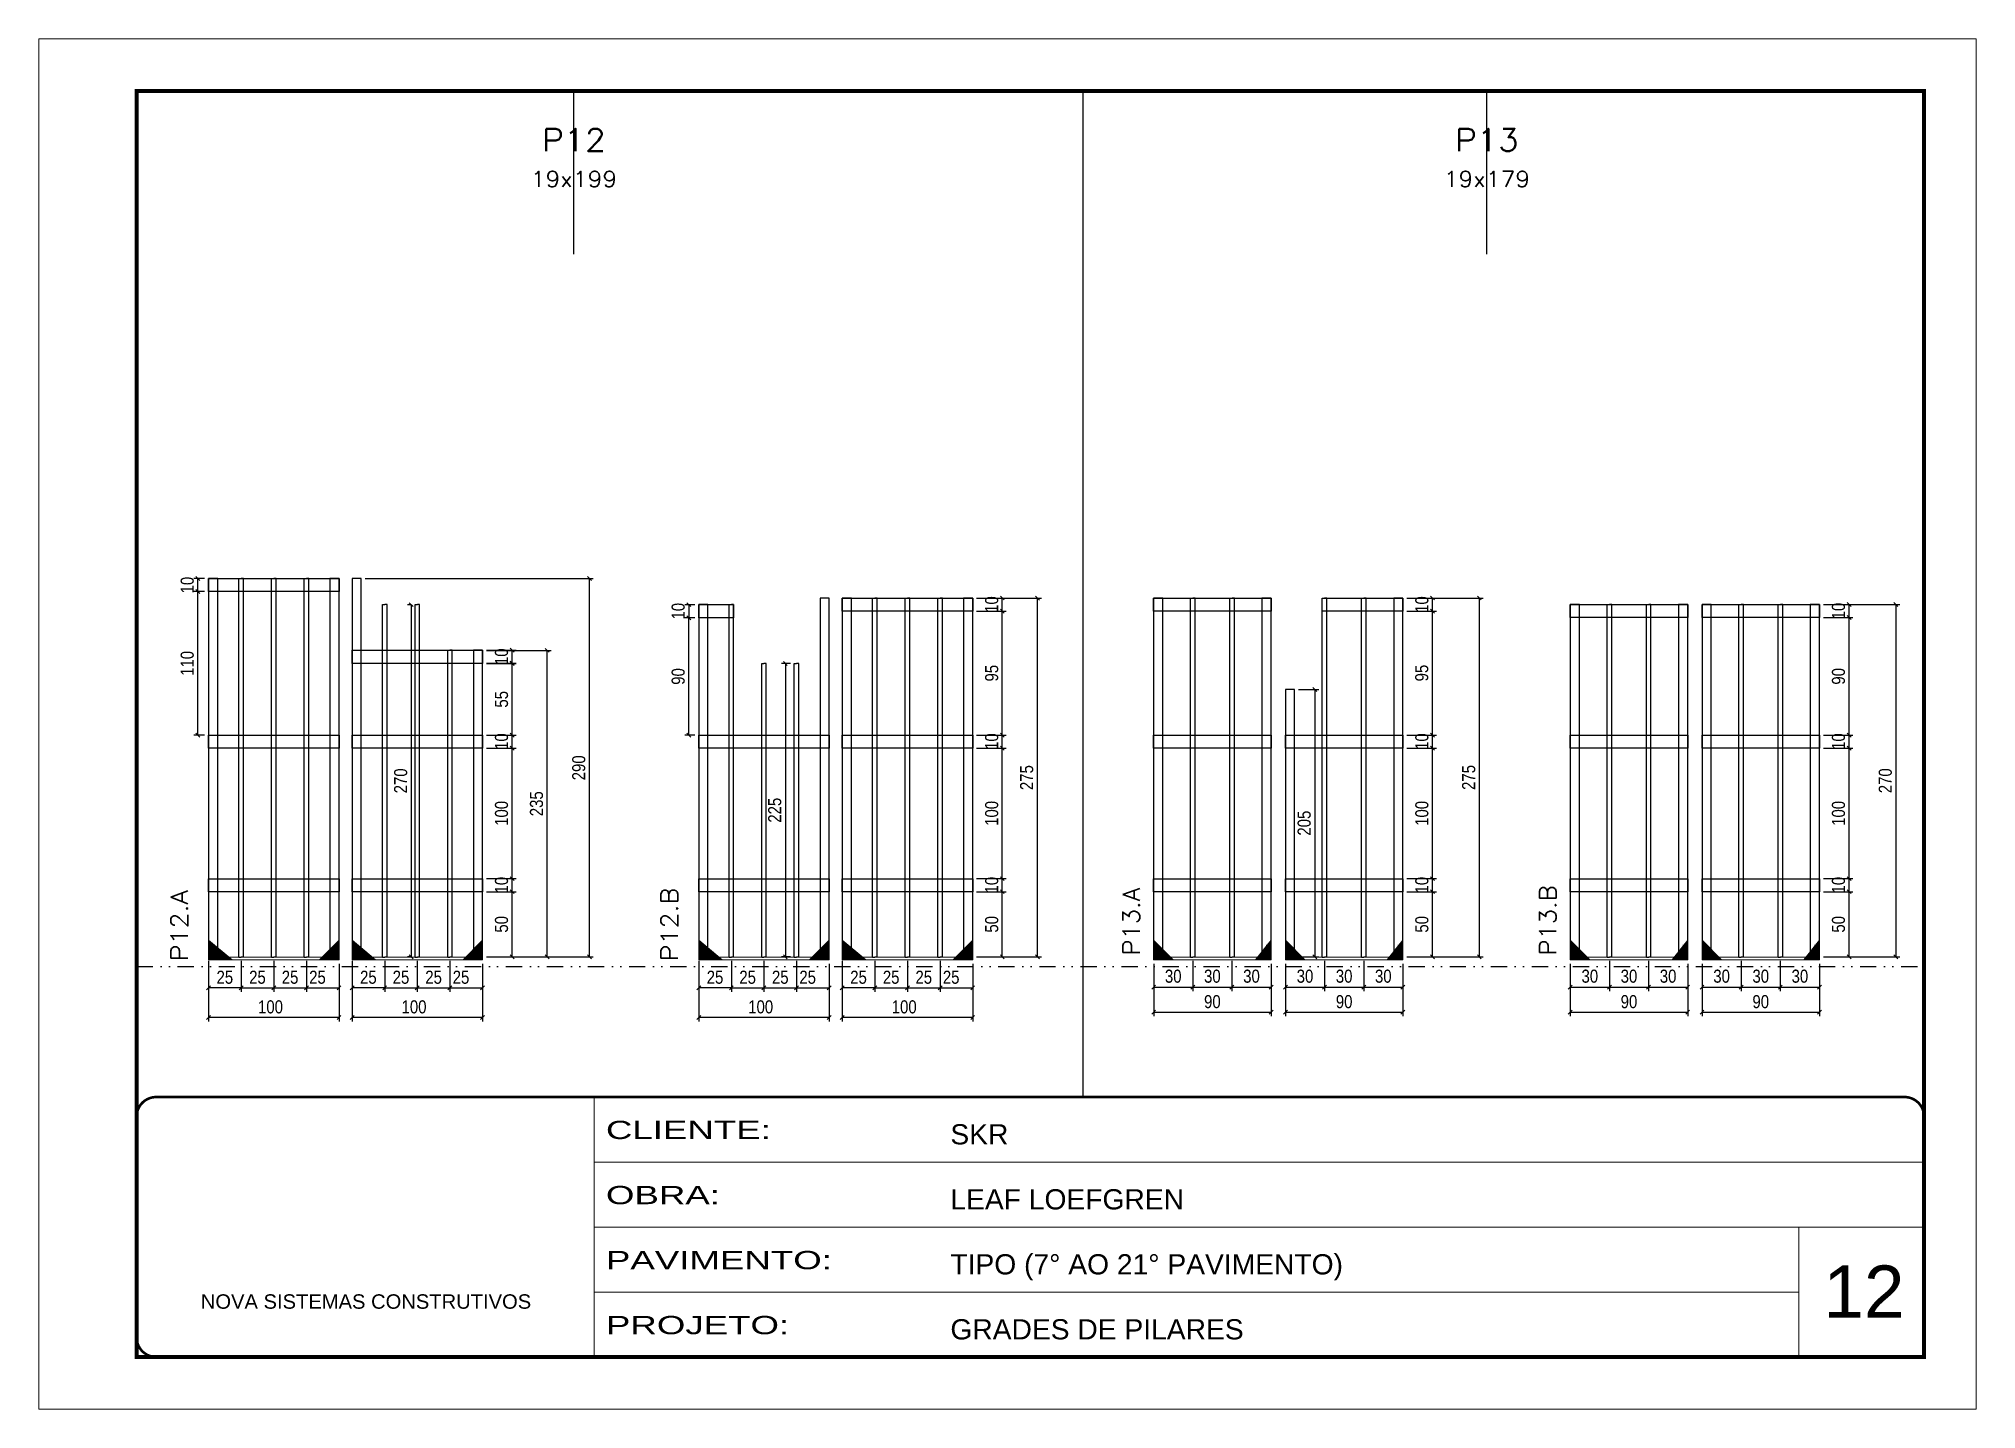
# Model space of a CAD drawing. Extents: x 14400 to 27878, y -21631 to 6985.
# Drawn here: x 19182 to 20667, y 3638 to 4688 of the extents above; entities that cross this region are included whole.
import ezdxf
from ezdxf.enums import TextEntityAlignment as Align

# ---------------------------------------------------------------- set-up
doc = ezdxf.new("R2010")
doc.units = 0
for name, pattern in [('CONTINUO', [0]), ('DASHED', [0.75, 0.5, -0.25]), ('DIVIDE2', [0.625, 0.25, -0.125, 0, -0.125, 0, -0.125]), ('HIDDEN', [0.375, 0.25, -0.125])]:
    doc.linetypes.add(name, pattern=pattern)
for name, color, linetype, lineweight in [('CARIMBO', 255, 'Continuous', 9), ('Folhas', 255, 'Continuous', 9), ('Madeira', 126, 'Continuous', 18), ('Sarr 2.2x7', 40, 'Continuous', 9), ('SARRAFO DE PRESSAO', 251, 'DASHED', 9), ('Texto Seção', 7, 'Continuous', 15)]:
    doc.layers.add(name, color=color, linetype=linetype, lineweight=lineweight)
for name, color, linetype in [('COTA', 241, 'Continuous'), ('Nível', 160, 'Continuous'), ('SARR_2.2x10', 60, 'Continuous'), ('SARR_3.5x7', 81, 'Continuous'), ('SARR_7x7', 40, 'Continuous'), ('Texto de Titulo', 7, 'Continuous'), ('Texto Qtd Sarr', 242, 'Continuous')]:
    doc.layers.add(name, color=color, linetype=linetype)
doc.styles.add('ARIAL', font='arial.ttf')
doc.styles.add('COTA TECNICA', font='techl___.ttf', dxfattribs={"height": 10})
doc.styles.add('REGUA-120', font='ROMANS.shx', dxfattribs={"height": 15})
doc.styles.add('ROMANS', font='romans.shx')
doc.styles.add('Tecnologia', font='')
doc.styles.get('Tecnologia').set_extended_font_data('Forgotten Futurist')
doc.dimstyles.new('PAINEL', dxfattribs={"dimtxt": 10, "dimasz": 3, "dimexe": 3, "dimexo": 3, "dimgap": 3, "dimtad": 1, "dimdec": 1, "dimzin": 12, "dimdsep": 46, "dimtxsty": 'COTA TECNICA', "dimblk1": 'OBLIQUE', "dimblk2": 'OBLIQUE', "dimsah": 1, "dimcen": 0.9, "dimclrd": 4, "dimclre": 4, "dimclrt": 240, "dimadec": 1, "dimazin": 3, "dimtfac": 1, "dimtdec": 1, "dimtmove": 0, "dimatfit": 3, "dimfxl": 1, "dimtolj": 1, "dimtzin": 12, "dimarcsym": 0})

msp = doc.modelspace()

# ---------------------------------------------------------------- texts
at = {"layer": 'CARIMBO', "style": 'ARIAL'}
msp.add_text('12', height=40, dxfattribs=at).set_placement((20549.83, 3707.72))
at = {"layer": 'Texto Seção', "style": 'REGUA-120'}
for s, width, p in [('P12.A', 1.1, (19296.14, 3980.75)), ('P12.B', 1.1, (19671.82, 3980.75)), ('P13.A', 1.05, (20025.79, 3985.16)), ('P13.B', 1.05, (20345.11, 3985.16))]:
    msp.add_text(s, height=13, rotation=90, dxfattribs=dict(at, width=width)).set_placement(p)

# ---------------------------------------------------------------- blocks, each defined once
blk = doc.blocks.new('9999999999')
at = {"color": 30, "linetype": 'CONTINUO'}
for p, q in [((98564.6, 34230.2), (98564.6, 34429.4)), ((98564.6, 34379.6), (99584, 34379.6)), ((98564.6, 34329.8), (99488, 34329.8)), ((99584, 34329.8), (99488, 34329.8)), ((99488, 34329.8), (99488, 34230.2)), ((98564.6, 34280), (99488, 34280))]:
    blk.add_line(p, q, dxfattribs=at)
at = {"color": 30, "linetype": 'CONTINUO', "const_width": 2}
blk.add_lwpolyline([(99584, 34230.2), (99584, 34414.4, 0.414214), (99569, 34429.4), (98229, 34429.4, 0.414214), (98214, 34414.4), (98214, 34245.2, 0.414214), (98229, 34230.2), (99584, 34230.2)], format="xyb", dxfattribs=at)
at = {"layer": 'Folhas'}
blk.add_lwpolyline([(98139, 34190.2), (99624, 34190.2), (99624, 35240.2), (98139, 35240.2)], close=True, dxfattribs=at)
at = {"layer": 'Folhas', "color": 30, "const_width": 3}
blk.add_lwpolyline([(98214, 34230.2), (99584, 34230.2), (99584, 35200.2), (98214, 35200.2)], close=True, dxfattribs=at)
at = {"color": 7, "linetype": 'Continuous', "ltscale": 5, "style": 'ARIAL'}
for s, height, p in [('SKR', 15.48, (98837.7, 34393.1)), ('LEAF LOEFGREN', 15.483, (98837.7, 34343.3)), ('TIPO (7° AO 21° PAVIMENTO)', 15.483, (98837.7, 34293.5)), ('NOVA SISTEMAS CONSTRUTIVOS', 11.059, (98263.2, 34267.2)), ('GRADES DE PILARES', 15.483, (98837.7, 34243.7))]:
    blk.add_text(s, height=height, dxfattribs=at).set_placement(p)
at = {"layer": 'Folhas', "color": 7, "style": 'Tecnologia', "width": 1.5}
for s, p in [('CLIENTE:', (98573.7, 34397.2)), ('OBRA:', (98573.7, 34347.3)), ('PAVIMENTO:', (98573.7, 34297.5)), ('PROJETO:', (98573.7, 34247.7))]:
    blk.add_text(s, height=14, dxfattribs=at).set_placement(p)
blk = doc.blocks.new('_Oblique')
at = {"color": 0, "linetype": 'ByBlock', "lineweight": -2}
blk.add_line((-0.5, -0.5), (0.5, 0.5), dxfattribs=at)
blk = doc.blocks.new('*D6173')
at = {"layer": 'COTA', "color": 4, "lineweight": -2, "transparency": 16777216}
for p, q in [((19422.1, 3965.9), (19422.1, 3934.7)), ((19522.1, 3965.9), (19522.1, 3934.7)), ((19522.1, 3937.7), (19422.1, 3937.7))]:
    blk.add_line(p, q, dxfattribs=at)
at = {"layer": 'Defpoints', "color": 0, "transparency": 16777216}
for p in [(19422.1, 3968.9), (19522.1, 3968.9), (19422.1, 3937.7)]:
    blk.add_point(p, dxfattribs=at)
at = {"layer": 'COTA', "color": 4, "lineweight": -2, "transparency": 16777216, "xscale": 3, "yscale": 3, "zscale": 3, "rotation": 180}
blk.add_blockref('_Oblique', (19422.1, 3937.7), dxfattribs=at)
at = {"layer": 'COTA', "color": 4, "lineweight": -2, "transparency": 16777216, "xscale": 3, "yscale": 3, "zscale": 3}
blk.add_blockref('_Oblique', (19522.1, 3937.7), dxfattribs=at)
at = {"layer": 'COTA', "color": 240, "transparency": 16777216, "insert": (19469.6, 3945.8), "char_height": 10, "attachment_point": 5, "style": 'COTA TECNICA'}
blk.add_mtext('\\A1;100', dxfattribs=at)
blk = doc.blocks.new('*D6174')
at = {"layer": 'COTA', "color": 4, "lineweight": -2, "transparency": 16777216}
for p, q in [((19422.1, 3981.1), (19422.1, 3957.4)), ((19447.1, 3981.1), (19447.1, 3957.4)), ((19447.1, 3960.4), (19422.1, 3960.4))]:
    blk.add_line(p, q, dxfattribs=at)
at = {"layer": 'Defpoints', "color": 0, "transparency": 16777216}
for p in [(19422.1, 3984.1), (19447.1, 3984.1), (19422.1, 3960.4)]:
    blk.add_point(p, dxfattribs=at)
at = {"layer": 'COTA', "color": 4, "lineweight": -2, "transparency": 16777216, "xscale": 3, "yscale": 3, "zscale": 3, "rotation": 180}
blk.add_blockref('_Oblique', (19422.1, 3960.4), dxfattribs=at)
at = {"layer": 'COTA', "color": 4, "lineweight": -2, "transparency": 16777216, "xscale": 3, "yscale": 3, "zscale": 3}
blk.add_blockref('_Oblique', (19447.1, 3960.4), dxfattribs=at)
at = {"layer": 'COTA', "color": 240, "transparency": 16777216, "insert": (19434.6, 3968.5), "char_height": 10, "attachment_point": 5, "style": 'COTA TECNICA'}
blk.add_mtext('\\A1;25', dxfattribs=at)
blk = doc.blocks.new('*D6175')
at = {"layer": 'COTA', "color": 4, "lineweight": -2, "transparency": 16777216}
for p, q in [((19497.1, 3981.1), (19497.1, 3957.4)), ((19522.1, 3978.9), (19522.1, 3957.4)), ((19497.1, 3960.4), (19522.1, 3960.4))]:
    blk.add_line(p, q, dxfattribs=at)
at = {"layer": 'Defpoints', "color": 0, "transparency": 16777216}
for p in [(19497.1, 3984.1), (19522.1, 3981.9), (19522.1, 3960.4)]:
    blk.add_point(p, dxfattribs=at)
at = {"layer": 'COTA', "color": 4, "lineweight": -2, "transparency": 16777216, "xscale": 3, "yscale": 3, "zscale": 3, "rotation": 180}
blk.add_blockref('_Oblique', (19497.1, 3960.4), dxfattribs=at)
at = {"layer": 'COTA', "color": 4, "lineweight": -2, "transparency": 16777216, "xscale": 3, "yscale": 3, "zscale": 3}
blk.add_blockref('_Oblique', (19522.1, 3960.4), dxfattribs=at)
at = {"layer": 'COTA', "color": 240, "transparency": 16777216, "insert": (19505.6, 3968.5), "char_height": 10, "attachment_point": 5, "style": 'COTA TECNICA'}
blk.add_mtext('\\A1;25', dxfattribs=at)
blk = doc.blocks.new('*D6176')
at = {"layer": 'COTA', "color": 4, "lineweight": -2, "transparency": 16777216}
for p, q in [((19447.1, 3981.1), (19447.1, 3957.4)), ((19472.1, 3981.1), (19472.1, 3957.4)), ((19447.1, 3960.4), (19472.1, 3960.4))]:
    blk.add_line(p, q, dxfattribs=at)
at = {"layer": 'Defpoints', "color": 0, "transparency": 16777216}
for p in [(19447.1, 3984.1), (19472.1, 3984.1), (19472.1, 3960.4)]:
    blk.add_point(p, dxfattribs=at)
at = {"layer": 'COTA', "color": 4, "lineweight": -2, "transparency": 16777216, "xscale": 3, "yscale": 3, "zscale": 3, "rotation": 180}
blk.add_blockref('_Oblique', (19447.1, 3960.4), dxfattribs=at)
at = {"layer": 'COTA', "color": 4, "lineweight": -2, "transparency": 16777216, "xscale": 3, "yscale": 3, "zscale": 3}
blk.add_blockref('_Oblique', (19472.1, 3960.4), dxfattribs=at)
at = {"layer": 'COTA', "color": 240, "transparency": 16777216, "insert": (19459.6, 3968.5), "char_height": 10, "attachment_point": 5, "style": 'COTA TECNICA'}
blk.add_mtext('\\A1;25', dxfattribs=at)
blk = doc.blocks.new('*D6177')
at = {"layer": 'COTA', "color": 4, "lineweight": -2, "transparency": 16777216}
for p, q in [((19525.1, 4034.1), (19547.8, 4034.1)), ((19544.8, 3984.1), (19544.8, 4034.1)), ((19525.1, 3984.1), (19547.8, 3984.1))]:
    blk.add_line(p, q, dxfattribs=at)
at = {"layer": 'Defpoints', "color": 0, "transparency": 16777216}
for p in [(19522.1, 4034.1), (19544.8, 4034.1), (19522.1, 3984.1)]:
    blk.add_point(p, dxfattribs=at)
at = {"layer": 'COTA', "color": 4, "lineweight": -2, "transparency": 16777216, "xscale": 3, "yscale": 3, "zscale": 3}
for p, rotation in [((19544.8, 4034.1), 90), ((19544.8, 3984.1), 270)]:
    blk.add_blockref('_Oblique', p, dxfattribs=dict(at, rotation=rotation))
at = {"layer": 'COTA', "color": 240, "transparency": 16777216, "insert": (19536.7, 4009.1), "char_height": 10, "attachment_point": 5, "rotation": 90, "style": 'COTA TECNICA'}
blk.add_mtext('\\A1;50', dxfattribs=at)
blk = doc.blocks.new('*D6178')
at = {"layer": 'COTA', "color": 4, "lineweight": -2, "transparency": 16777216}
for p, q in [((19472.1, 3981.1), (19472.1, 3957.4)), ((19497.1, 3981.1), (19497.1, 3957.4)), ((19472.1, 3960.4), (19497.1, 3960.4))]:
    blk.add_line(p, q, dxfattribs=at)
at = {"layer": 'Defpoints', "color": 0, "transparency": 16777216}
for p in [(19472.1, 3984.1), (19497.1, 3984.1), (19497.1, 3960.4)]:
    blk.add_point(p, dxfattribs=at)
at = {"layer": 'COTA', "color": 4, "lineweight": -2, "transparency": 16777216, "xscale": 3, "yscale": 3, "zscale": 3, "rotation": 180}
blk.add_blockref('_Oblique', (19472.1, 3960.4), dxfattribs=at)
at = {"layer": 'COTA', "color": 4, "lineweight": -2, "transparency": 16777216, "xscale": 3, "yscale": 3, "zscale": 3}
blk.add_blockref('_Oblique', (19497.1, 3960.4), dxfattribs=at)
at = {"layer": 'COTA', "color": 240, "transparency": 16777216, "insert": (19484.6, 3968.5), "char_height": 10, "attachment_point": 5, "style": 'COTA TECNICA'}
blk.add_mtext('\\A1;25', dxfattribs=at)
blk = doc.blocks.new('*D6179')
at = {"layer": 'COTA', "color": 4, "lineweight": -2, "transparency": 16777216}
for p, q in [((19525.1, 4044.1), (19547.8, 4044.1)), ((19544.8, 4034.1), (19544.8, 4044.1)), ((19525.1, 4034.1), (19547.8, 4034.1))]:
    blk.add_line(p, q, dxfattribs=at)
at = {"layer": 'Defpoints', "color": 0, "transparency": 16777216}
for p in [(19522.1, 4044.1), (19544.8, 4044.1), (19522.1, 4034.1)]:
    blk.add_point(p, dxfattribs=at)
at = {"layer": 'COTA', "color": 4, "lineweight": -2, "transparency": 16777216, "xscale": 3, "yscale": 3, "zscale": 3}
for p, rotation in [((19544.8, 4044.1), 90), ((19544.8, 4034.1), 270)]:
    blk.add_blockref('_Oblique', p, dxfattribs=dict(at, rotation=rotation))
at = {"layer": 'COTA', "color": 240, "transparency": 16777216, "insert": (19536.7, 4039.1), "char_height": 10, "attachment_point": 5, "rotation": 90, "style": 'COTA TECNICA'}
blk.add_mtext('\\A1;10', dxfattribs=at)
blk = doc.blocks.new('*D6180')
at = {"layer": 'COTA', "color": 4, "lineweight": -2, "transparency": 16777216}
for p, q in [((19525.1, 4144.1), (19547.8, 4144.1)), ((19544.8, 4044.1), (19544.8, 4144.1)), ((19525.1, 4044.1), (19547.8, 4044.1))]:
    blk.add_line(p, q, dxfattribs=at)
at = {"layer": 'Defpoints', "color": 0, "transparency": 16777216}
for p in [(19522.1, 4144.1), (19544.8, 4144.1), (19522.1, 4044.1)]:
    blk.add_point(p, dxfattribs=at)
at = {"layer": 'COTA', "color": 4, "lineweight": -2, "transparency": 16777216, "xscale": 3, "yscale": 3, "zscale": 3}
for p, rotation in [((19544.8, 4144.1), 90), ((19544.8, 4044.1), 270)]:
    blk.add_blockref('_Oblique', p, dxfattribs=dict(at, rotation=rotation))
at = {"layer": 'COTA', "color": 240, "transparency": 16777216, "insert": (19536.7, 4094.1), "char_height": 10, "attachment_point": 5, "rotation": 90, "style": 'COTA TECNICA'}
blk.add_mtext('\\A1;100', dxfattribs=at)
blk = doc.blocks.new('*D6181')
at = {"layer": 'COTA', "color": 4, "lineweight": -2, "transparency": 16777216}
for p, q in [((19525.1, 4154.1), (19547.8, 4154.1)), ((19525.1, 4144.1), (19547.8, 4144.1)), ((19544.8, 4144.1), (19544.8, 4154.1))]:
    blk.add_line(p, q, dxfattribs=at)
at = {"layer": 'Defpoints', "color": 0, "transparency": 16777216}
for p in [(19522.1, 4154.1), (19522.1, 4144.1), (19544.8, 4154.1)]:
    blk.add_point(p, dxfattribs=at)
at = {"layer": 'COTA', "color": 4, "lineweight": -2, "transparency": 16777216, "xscale": 3, "yscale": 3, "zscale": 3}
for p, rotation in [((19544.8, 4154.1), 90), ((19544.8, 4144.1), 270)]:
    blk.add_blockref('_Oblique', p, dxfattribs=dict(at, rotation=rotation))
at = {"layer": 'COTA', "color": 240, "transparency": 16777216, "insert": (19536.7, 4149.1), "char_height": 10, "attachment_point": 5, "rotation": 90, "style": 'COTA TECNICA'}
blk.add_mtext('\\A1;10', dxfattribs=at)
blk = doc.blocks.new('*D6182')
at = {"layer": 'COTA', "color": 4, "lineweight": -2, "transparency": 16777216}
for p, q in [((19312.1, 3965.9), (19312.1, 3934.7)), ((19412.1, 3965.9), (19412.1, 3934.7)), ((19412.1, 3937.7), (19312.1, 3937.7))]:
    blk.add_line(p, q, dxfattribs=at)
at = {"layer": 'Defpoints', "color": 0, "transparency": 16777216}
for p in [(19312.1, 3968.9), (19412.1, 3968.9), (19312.1, 3937.7)]:
    blk.add_point(p, dxfattribs=at)
at = {"layer": 'COTA', "color": 4, "lineweight": -2, "transparency": 16777216, "xscale": 3, "yscale": 3, "zscale": 3, "rotation": 180}
blk.add_blockref('_Oblique', (19312.1, 3937.7), dxfattribs=at)
at = {"layer": 'COTA', "color": 4, "lineweight": -2, "transparency": 16777216, "xscale": 3, "yscale": 3, "zscale": 3}
blk.add_blockref('_Oblique', (19412.1, 3937.7), dxfattribs=at)
at = {"layer": 'COTA', "color": 240, "transparency": 16777216, "insert": (19359.6, 3945.8), "char_height": 10, "attachment_point": 5, "style": 'COTA TECNICA'}
blk.add_mtext('\\A1;100', dxfattribs=at)
blk = doc.blocks.new('*D6183')
at = {"layer": 'COTA', "color": 4, "lineweight": -2, "transparency": 16777216}
for p, q in [((19312.1, 3981.1), (19312.1, 3957.4)), ((19337.1, 3981.1), (19337.1, 3957.4)), ((19337.1, 3960.4), (19312.1, 3960.4))]:
    blk.add_line(p, q, dxfattribs=at)
at = {"layer": 'Defpoints', "color": 0, "transparency": 16777216}
for p in [(19312.1, 3984.1), (19337.1, 3984.1), (19312.1, 3960.4)]:
    blk.add_point(p, dxfattribs=at)
at = {"layer": 'COTA', "color": 4, "lineweight": -2, "transparency": 16777216, "xscale": 3, "yscale": 3, "zscale": 3, "rotation": 180}
blk.add_blockref('_Oblique', (19312.1, 3960.4), dxfattribs=at)
at = {"layer": 'COTA', "color": 4, "lineweight": -2, "transparency": 16777216, "xscale": 3, "yscale": 3, "zscale": 3}
blk.add_blockref('_Oblique', (19337.1, 3960.4), dxfattribs=at)
at = {"layer": 'COTA', "color": 240, "transparency": 16777216, "insert": (19324.6, 3968.5), "char_height": 10, "attachment_point": 5, "style": 'COTA TECNICA'}
blk.add_mtext('\\A1;25', dxfattribs=at)
blk = doc.blocks.new('*D6184')
at = {"layer": 'COTA', "color": 4, "lineweight": -2, "transparency": 16777216}
for p, q in [((19387.1, 3981.1), (19387.1, 3957.4)), ((19412.1, 3978.9), (19412.1, 3957.4)), ((19387.1, 3960.4), (19412.1, 3960.4))]:
    blk.add_line(p, q, dxfattribs=at)
at = {"layer": 'Defpoints', "color": 0, "transparency": 16777216}
for p in [(19387.1, 3984.1), (19412.1, 3981.9), (19412.1, 3960.4)]:
    blk.add_point(p, dxfattribs=at)
at = {"layer": 'COTA', "color": 4, "lineweight": -2, "transparency": 16777216, "xscale": 3, "yscale": 3, "zscale": 3, "rotation": 180}
blk.add_blockref('_Oblique', (19387.1, 3960.4), dxfattribs=at)
at = {"layer": 'COTA', "color": 4, "lineweight": -2, "transparency": 16777216, "xscale": 3, "yscale": 3, "zscale": 3}
blk.add_blockref('_Oblique', (19412.1, 3960.4), dxfattribs=at)
at = {"layer": 'COTA', "color": 240, "transparency": 16777216, "insert": (19395.6, 3968.5), "char_height": 10, "attachment_point": 5, "style": 'COTA TECNICA'}
blk.add_mtext('\\A1;25', dxfattribs=at)
blk = doc.blocks.new('*D6185')
at = {"layer": 'COTA', "color": 4, "lineweight": -2, "transparency": 16777216}
for p, q in [((19337.1, 3981.1), (19337.1, 3957.4)), ((19362.1, 3981.1), (19362.1, 3957.4)), ((19337.1, 3960.4), (19362.1, 3960.4))]:
    blk.add_line(p, q, dxfattribs=at)
at = {"layer": 'Defpoints', "color": 0, "transparency": 16777216}
for p in [(19337.1, 3984.1), (19362.1, 3984.1), (19362.1, 3960.4)]:
    blk.add_point(p, dxfattribs=at)
at = {"layer": 'COTA', "color": 4, "lineweight": -2, "transparency": 16777216, "xscale": 3, "yscale": 3, "zscale": 3, "rotation": 180}
blk.add_blockref('_Oblique', (19337.1, 3960.4), dxfattribs=at)
at = {"layer": 'COTA', "color": 4, "lineweight": -2, "transparency": 16777216, "xscale": 3, "yscale": 3, "zscale": 3}
blk.add_blockref('_Oblique', (19362.1, 3960.4), dxfattribs=at)
at = {"layer": 'COTA', "color": 240, "transparency": 16777216, "insert": (19349.6, 3968.5), "char_height": 10, "attachment_point": 5, "style": 'COTA TECNICA'}
blk.add_mtext('\\A1;25', dxfattribs=at)
blk = doc.blocks.new('*D6186')
at = {"layer": 'COTA', "color": 4, "lineweight": -2, "transparency": 16777216}
for p, q in [((19362.1, 3981.1), (19362.1, 3957.4)), ((19387.1, 3981.1), (19387.1, 3957.4)), ((19362.1, 3960.4), (19387.1, 3960.4))]:
    blk.add_line(p, q, dxfattribs=at)
at = {"layer": 'Defpoints', "color": 0, "transparency": 16777216}
for p in [(19362.1, 3984.1), (19387.1, 3984.1), (19387.1, 3960.4)]:
    blk.add_point(p, dxfattribs=at)
at = {"layer": 'COTA', "color": 4, "lineweight": -2, "transparency": 16777216, "xscale": 3, "yscale": 3, "zscale": 3, "rotation": 180}
blk.add_blockref('_Oblique', (19362.1, 3960.4), dxfattribs=at)
at = {"layer": 'COTA', "color": 4, "lineweight": -2, "transparency": 16777216, "xscale": 3, "yscale": 3, "zscale": 3}
blk.add_blockref('_Oblique', (19387.1, 3960.4), dxfattribs=at)
at = {"layer": 'COTA', "color": 240, "transparency": 16777216, "insert": (19374.6, 3968.5), "char_height": 10, "attachment_point": 5, "style": 'COTA TECNICA'}
blk.add_mtext('\\A1;25', dxfattribs=at)
blk = doc.blocks.new('*D6187')
at = {"layer": 'COTA', "color": 4, "lineweight": -2, "transparency": 16777216}
for p, q in [((19525.1, 4219), (19574.7, 4219)), ((19571.7, 3984.1), (19571.7, 4219)), ((19525.1, 3984.1), (19574.7, 3984.1))]:
    blk.add_line(p, q, dxfattribs=at)
at = {"layer": 'Defpoints', "color": 0, "transparency": 16777216}
for p in [(19522.1, 4219), (19571.7, 4219), (19522.1, 3984.1)]:
    blk.add_point(p, dxfattribs=at)
at = {"layer": 'COTA', "color": 4, "lineweight": -2, "transparency": 16777216, "xscale": 3, "yscale": 3, "zscale": 3}
for p, rotation in [((19571.7, 4219), 90), ((19571.7, 3984.1), 270)]:
    blk.add_blockref('_Oblique', p, dxfattribs=dict(at, rotation=rotation))
at = {"layer": 'COTA', "color": 240, "transparency": 16777216, "insert": (19563.5, 4101.5), "char_height": 10, "attachment_point": 5, "rotation": 90, "style": 'COTA TECNICA'}
blk.add_mtext('\\A1;235', dxfattribs=at)
blk = doc.blocks.new('*D6188')
at = {"layer": 'COTA', "color": 4, "lineweight": -2, "transparency": 16777216}
for p, q in [((19525.1, 4219.1), (19547.8, 4219.1)), ((19544.8, 4209.1), (19544.8, 4219.1)), ((19525.1, 4209.1), (19547.8, 4209.1))]:
    blk.add_line(p, q, dxfattribs=at)
at = {"layer": 'Defpoints', "color": 0, "transparency": 16777216}
for p in [(19522.1, 4219.1), (19544.8, 4219.1), (19522.1, 4209.1)]:
    blk.add_point(p, dxfattribs=at)
at = {"layer": 'COTA', "color": 4, "lineweight": -2, "transparency": 16777216, "xscale": 3, "yscale": 3, "zscale": 3}
for p, rotation in [((19544.8, 4219.1), 90), ((19544.8, 4209.1), 270)]:
    blk.add_blockref('_Oblique', p, dxfattribs=dict(at, rotation=rotation))
at = {"layer": 'COTA', "color": 240, "transparency": 16777216, "insert": (19536.7, 4214.1), "char_height": 10, "attachment_point": 5, "rotation": 90, "style": 'COTA TECNICA'}
blk.add_mtext('\\A1;10', dxfattribs=at)
blk = doc.blocks.new('*D6189')
at = {"layer": 'COTA', "color": 4, "lineweight": -2, "transparency": 16777216}
for p, q in [((19525.1, 4209), (19547.8, 4209)), ((19544.8, 4154), (19544.8, 4209)), ((19525.1, 4154), (19547.8, 4154))]:
    blk.add_line(p, q, dxfattribs=at)
at = {"layer": 'Defpoints', "color": 0, "transparency": 16777216}
for p in [(19522.1, 4209), (19544.8, 4209), (19522.1, 4154)]:
    blk.add_point(p, dxfattribs=at)
at = {"layer": 'COTA', "color": 4, "lineweight": -2, "transparency": 16777216, "xscale": 3, "yscale": 3, "zscale": 3}
for p, rotation in [((19544.8, 4209), 90), ((19544.8, 4154), 270)]:
    blk.add_blockref('_Oblique', p, dxfattribs=dict(at, rotation=rotation))
at = {"layer": 'COTA', "color": 240, "transparency": 16777216, "insert": (19536.7, 4181.5), "char_height": 10, "attachment_point": 5, "rotation": 90, "style": 'COTA TECNICA'}
blk.add_mtext('\\A1;55', dxfattribs=at)
blk = doc.blocks.new('*D6190')
at = {"layer": 'COTA', "color": 4, "lineweight": -2, "transparency": 16777216}
for p, q in [((19467.4, 4254), (19464.5, 4254)), ((19467.5, 4254), (19467.5, 3984.1)), ((19467.4, 3984.1), (19464.5, 3984.1))]:
    blk.add_line(p, q, dxfattribs=at)
at = {"layer": 'Defpoints', "color": 0, "transparency": 16777216}
for p in [(19470.4, 4254), (19467.5, 3984.1), (19470.4, 3984.1)]:
    blk.add_point(p, dxfattribs=at)
at = {"layer": 'COTA', "color": 4, "lineweight": -2, "transparency": 16777216, "xscale": 3, "yscale": 3, "zscale": 3}
for p, rotation in [((19467.5, 4254), 90), ((19467.5, 3984.1), 270)]:
    blk.add_blockref('_Oblique', p, dxfattribs=dict(at, rotation=rotation))
at = {"layer": 'COTA', "color": 240, "transparency": 16777216, "insert": (19459.4, 4119), "char_height": 10, "attachment_point": 5, "rotation": 90, "style": 'COTA TECNICA'}
blk.add_mtext('\\A1;270', dxfattribs=at)
blk = doc.blocks.new('*D6191')
at = {"layer": 'COTA', "color": 4, "lineweight": -2, "transparency": 16777216}
for p, q in [((19432.1, 4274), (19607, 4274)), ((19604, 3984.1), (19604, 4274)), ((19525.1, 3984.1), (19607, 3984.1))]:
    blk.add_line(p, q, dxfattribs=at)
at = {"layer": 'Defpoints', "color": 0, "transparency": 16777216}
for p in [(19429.1, 4274), (19604, 4274), (19522.1, 3984.1)]:
    blk.add_point(p, dxfattribs=at)
at = {"layer": 'COTA', "color": 4, "lineweight": -2, "transparency": 16777216, "xscale": 3, "yscale": 3, "zscale": 3}
for p, rotation in [((19604, 4274), 90), ((19604, 3984.1), 270)]:
    blk.add_blockref('_Oblique', p, dxfattribs=dict(at, rotation=rotation))
at = {"layer": 'COTA', "color": 240, "transparency": 16777216, "insert": (19595.9, 4129), "char_height": 10, "attachment_point": 5, "rotation": 90, "style": 'COTA TECNICA'}
blk.add_mtext('\\A1;290', dxfattribs=at)
blk = doc.blocks.new('*D6192')
at = {"layer": 'COTA', "color": 4, "lineweight": -2, "transparency": 16777216}
for p, q in [((19797.8, 3965.9), (19797.8, 3934.7)), ((19897.8, 3965.9), (19897.8, 3934.7)), ((19897.8, 3937.7), (19797.8, 3937.7))]:
    blk.add_line(p, q, dxfattribs=at)
at = {"layer": 'Defpoints', "color": 0, "transparency": 16777216}
for p in [(19797.8, 3968.9), (19897.8, 3968.9), (19797.8, 3937.7)]:
    blk.add_point(p, dxfattribs=at)
at = {"layer": 'COTA', "color": 4, "lineweight": -2, "transparency": 16777216, "xscale": 3, "yscale": 3, "zscale": 3, "rotation": 180}
blk.add_blockref('_Oblique', (19797.8, 3937.7), dxfattribs=at)
at = {"layer": 'COTA', "color": 4, "lineweight": -2, "transparency": 16777216, "xscale": 3, "yscale": 3, "zscale": 3}
blk.add_blockref('_Oblique', (19897.8, 3937.7), dxfattribs=at)
at = {"layer": 'COTA', "color": 240, "transparency": 16777216, "insert": (19845.3, 3945.8), "char_height": 10, "attachment_point": 5, "style": 'COTA TECNICA'}
blk.add_mtext('\\A1;100', dxfattribs=at)
blk = doc.blocks.new('*D6193')
at = {"layer": 'COTA', "color": 4, "lineweight": -2, "transparency": 16777216}
for p, q in [((19797.8, 3981.1), (19797.8, 3957.4)), ((19822.8, 3981.1), (19822.8, 3957.4)), ((19822.8, 3960.4), (19797.8, 3960.4))]:
    blk.add_line(p, q, dxfattribs=at)
at = {"layer": 'Defpoints', "color": 0, "transparency": 16777216}
for p in [(19797.8, 3984.1), (19822.8, 3984.1), (19797.8, 3960.4)]:
    blk.add_point(p, dxfattribs=at)
at = {"layer": 'COTA', "color": 4, "lineweight": -2, "transparency": 16777216, "xscale": 3, "yscale": 3, "zscale": 3, "rotation": 180}
blk.add_blockref('_Oblique', (19797.8, 3960.4), dxfattribs=at)
at = {"layer": 'COTA', "color": 4, "lineweight": -2, "transparency": 16777216, "xscale": 3, "yscale": 3, "zscale": 3}
blk.add_blockref('_Oblique', (19822.8, 3960.4), dxfattribs=at)
at = {"layer": 'COTA', "color": 240, "transparency": 16777216, "insert": (19810.3, 3968.5), "char_height": 10, "attachment_point": 5, "style": 'COTA TECNICA'}
blk.add_mtext('\\A1;25', dxfattribs=at)
blk = doc.blocks.new('*D6194')
at = {"layer": 'COTA', "color": 4, "lineweight": -2, "transparency": 16777216}
for p, q in [((19872.8, 3981.1), (19872.8, 3957.4)), ((19897.8, 3978.9), (19897.8, 3957.4)), ((19872.8, 3960.4), (19897.8, 3960.4))]:
    blk.add_line(p, q, dxfattribs=at)
at = {"layer": 'Defpoints', "color": 0, "transparency": 16777216}
for p in [(19872.8, 3984.1), (19897.8, 3981.9), (19897.8, 3960.4)]:
    blk.add_point(p, dxfattribs=at)
at = {"layer": 'COTA', "color": 4, "lineweight": -2, "transparency": 16777216, "xscale": 3, "yscale": 3, "zscale": 3, "rotation": 180}
blk.add_blockref('_Oblique', (19872.8, 3960.4), dxfattribs=at)
at = {"layer": 'COTA', "color": 4, "lineweight": -2, "transparency": 16777216, "xscale": 3, "yscale": 3, "zscale": 3}
blk.add_blockref('_Oblique', (19897.8, 3960.4), dxfattribs=at)
at = {"layer": 'COTA', "color": 240, "transparency": 16777216, "insert": (19881.3, 3968.5), "char_height": 10, "attachment_point": 5, "style": 'COTA TECNICA'}
blk.add_mtext('\\A1;25', dxfattribs=at)
blk = doc.blocks.new('*D6195')
at = {"layer": 'COTA', "color": 4, "lineweight": -2, "transparency": 16777216}
for p, q in [((19822.8, 3981.1), (19822.8, 3957.4)), ((19847.8, 3981.1), (19847.8, 3957.4)), ((19822.8, 3960.4), (19847.8, 3960.4))]:
    blk.add_line(p, q, dxfattribs=at)
at = {"layer": 'Defpoints', "color": 0, "transparency": 16777216}
for p in [(19822.8, 3984.1), (19847.8, 3984.1), (19847.8, 3960.4)]:
    blk.add_point(p, dxfattribs=at)
at = {"layer": 'COTA', "color": 4, "lineweight": -2, "transparency": 16777216, "xscale": 3, "yscale": 3, "zscale": 3, "rotation": 180}
blk.add_blockref('_Oblique', (19822.8, 3960.4), dxfattribs=at)
at = {"layer": 'COTA', "color": 4, "lineweight": -2, "transparency": 16777216, "xscale": 3, "yscale": 3, "zscale": 3}
blk.add_blockref('_Oblique', (19847.8, 3960.4), dxfattribs=at)
at = {"layer": 'COTA', "color": 240, "transparency": 16777216, "insert": (19835.3, 3968.5), "char_height": 10, "attachment_point": 5, "style": 'COTA TECNICA'}
blk.add_mtext('\\A1;25', dxfattribs=at)
blk = doc.blocks.new('*D6196')
at = {"layer": 'COTA', "color": 4, "lineweight": -2, "transparency": 16777216}
for p, q in [((19900.8, 4034.1), (19923.5, 4034.1)), ((19920.5, 3984.1), (19920.5, 4034.1)), ((19900.8, 3984.1), (19923.5, 3984.1))]:
    blk.add_line(p, q, dxfattribs=at)
at = {"layer": 'Defpoints', "color": 0, "transparency": 16777216}
for p in [(19897.8, 4034.1), (19920.5, 4034.1), (19897.8, 3984.1)]:
    blk.add_point(p, dxfattribs=at)
at = {"layer": 'COTA', "color": 4, "lineweight": -2, "transparency": 16777216, "xscale": 3, "yscale": 3, "zscale": 3}
for p, rotation in [((19920.5, 4034.1), 90), ((19920.5, 3984.1), 270)]:
    blk.add_blockref('_Oblique', p, dxfattribs=dict(at, rotation=rotation))
at = {"layer": 'COTA', "color": 240, "transparency": 16777216, "insert": (19912.4, 4009.1), "char_height": 10, "attachment_point": 5, "rotation": 90, "style": 'COTA TECNICA'}
blk.add_mtext('\\A1;50', dxfattribs=at)
blk = doc.blocks.new('*D6197')
at = {"layer": 'COTA', "color": 4, "lineweight": -2, "transparency": 16777216}
for p, q in [((19847.8, 3981.1), (19847.8, 3957.4)), ((19872.8, 3981.1), (19872.8, 3957.4)), ((19847.8, 3960.4), (19872.8, 3960.4))]:
    blk.add_line(p, q, dxfattribs=at)
at = {"layer": 'Defpoints', "color": 0, "transparency": 16777216}
for p in [(19847.8, 3984.1), (19872.8, 3984.1), (19872.8, 3960.4)]:
    blk.add_point(p, dxfattribs=at)
at = {"layer": 'COTA', "color": 4, "lineweight": -2, "transparency": 16777216, "xscale": 3, "yscale": 3, "zscale": 3, "rotation": 180}
blk.add_blockref('_Oblique', (19847.8, 3960.4), dxfattribs=at)
at = {"layer": 'COTA', "color": 4, "lineweight": -2, "transparency": 16777216, "xscale": 3, "yscale": 3, "zscale": 3}
blk.add_blockref('_Oblique', (19872.8, 3960.4), dxfattribs=at)
at = {"layer": 'COTA', "color": 240, "transparency": 16777216, "insert": (19860.3, 3968.5), "char_height": 10, "attachment_point": 5, "style": 'COTA TECNICA'}
blk.add_mtext('\\A1;25', dxfattribs=at)
blk = doc.blocks.new('*D6198')
at = {"layer": 'COTA', "color": 4, "lineweight": -2, "transparency": 16777216}
for p, q in [((19900.8, 4044.1), (19923.5, 4044.1)), ((19920.5, 4034.1), (19920.5, 4044.1)), ((19900.8, 4034.1), (19923.5, 4034.1))]:
    blk.add_line(p, q, dxfattribs=at)
at = {"layer": 'Defpoints', "color": 0, "transparency": 16777216}
for p in [(19897.8, 4044.1), (19920.5, 4044.1), (19897.8, 4034.1)]:
    blk.add_point(p, dxfattribs=at)
at = {"layer": 'COTA', "color": 4, "lineweight": -2, "transparency": 16777216, "xscale": 3, "yscale": 3, "zscale": 3}
for p, rotation in [((19920.5, 4044.1), 90), ((19920.5, 4034.1), 270)]:
    blk.add_blockref('_Oblique', p, dxfattribs=dict(at, rotation=rotation))
at = {"layer": 'COTA', "color": 240, "transparency": 16777216, "insert": (19912.4, 4039.1), "char_height": 10, "attachment_point": 5, "rotation": 90, "style": 'COTA TECNICA'}
blk.add_mtext('\\A1;10', dxfattribs=at)
blk = doc.blocks.new('*D6199')
at = {"layer": 'COTA', "color": 4, "lineweight": -2, "transparency": 16777216}
for p, q in [((19900.8, 4144.1), (19923.5, 4144.1)), ((19920.5, 4044.1), (19920.5, 4144.1)), ((19900.8, 4044.1), (19923.5, 4044.1))]:
    blk.add_line(p, q, dxfattribs=at)
at = {"layer": 'Defpoints', "color": 0, "transparency": 16777216}
for p in [(19897.8, 4144.1), (19920.5, 4144.1), (19897.8, 4044.1)]:
    blk.add_point(p, dxfattribs=at)
at = {"layer": 'COTA', "color": 4, "lineweight": -2, "transparency": 16777216, "xscale": 3, "yscale": 3, "zscale": 3}
for p, rotation in [((19920.5, 4144.1), 90), ((19920.5, 4044.1), 270)]:
    blk.add_blockref('_Oblique', p, dxfattribs=dict(at, rotation=rotation))
at = {"layer": 'COTA', "color": 240, "transparency": 16777216, "insert": (19912.4, 4094.1), "char_height": 10, "attachment_point": 5, "rotation": 90, "style": 'COTA TECNICA'}
blk.add_mtext('\\A1;100', dxfattribs=at)
blk = doc.blocks.new('*D6200')
at = {"layer": 'COTA', "color": 4, "lineweight": -2, "transparency": 16777216}
for p, q in [((19900.8, 4154.1), (19923.5, 4154.1)), ((19900.8, 4144.1), (19923.5, 4144.1)), ((19920.5, 4144.1), (19920.5, 4154.1))]:
    blk.add_line(p, q, dxfattribs=at)
at = {"layer": 'Defpoints', "color": 0, "transparency": 16777216}
for p in [(19897.8, 4154.1), (19897.8, 4144.1), (19920.5, 4154.1)]:
    blk.add_point(p, dxfattribs=at)
at = {"layer": 'COTA', "color": 4, "lineweight": -2, "transparency": 16777216, "xscale": 3, "yscale": 3, "zscale": 3}
for p, rotation in [((19920.5, 4154.1), 90), ((19920.5, 4144.1), 270)]:
    blk.add_blockref('_Oblique', p, dxfattribs=dict(at, rotation=rotation))
at = {"layer": 'COTA', "color": 240, "transparency": 16777216, "insert": (19912.4, 4149.1), "char_height": 10, "attachment_point": 5, "rotation": 90, "style": 'COTA TECNICA'}
blk.add_mtext('\\A1;10', dxfattribs=at)
blk = doc.blocks.new('*D6202')
at = {"layer": 'COTA', "color": 4, "lineweight": -2, "transparency": 16777216}
for p, q in [((19687.8, 3965.9), (19687.8, 3934.7)), ((19787.8, 3965.9), (19787.8, 3934.7)), ((19787.8, 3937.7), (19687.8, 3937.7))]:
    blk.add_line(p, q, dxfattribs=at)
at = {"layer": 'Defpoints', "color": 0, "transparency": 16777216}
for p in [(19687.8, 3968.9), (19787.8, 3968.9), (19687.8, 3937.7)]:
    blk.add_point(p, dxfattribs=at)
at = {"layer": 'COTA', "color": 4, "lineweight": -2, "transparency": 16777216, "xscale": 3, "yscale": 3, "zscale": 3, "rotation": 180}
blk.add_blockref('_Oblique', (19687.8, 3937.7), dxfattribs=at)
at = {"layer": 'COTA', "color": 4, "lineweight": -2, "transparency": 16777216, "xscale": 3, "yscale": 3, "zscale": 3}
blk.add_blockref('_Oblique', (19787.8, 3937.7), dxfattribs=at)
at = {"layer": 'COTA', "color": 240, "transparency": 16777216, "insert": (19735.3, 3945.8), "char_height": 10, "attachment_point": 5, "style": 'COTA TECNICA'}
blk.add_mtext('\\A1;100', dxfattribs=at)
blk = doc.blocks.new('*D6203')
at = {"layer": 'COTA', "color": 4, "lineweight": -2, "transparency": 16777216}
for p, q in [((19687.8, 3981.1), (19687.8, 3957.4)), ((19712.8, 3981.1), (19712.8, 3957.4)), ((19712.8, 3960.4), (19687.8, 3960.4))]:
    blk.add_line(p, q, dxfattribs=at)
at = {"layer": 'Defpoints', "color": 0, "transparency": 16777216}
for p in [(19687.8, 3984.1), (19712.8, 3984.1), (19687.8, 3960.4)]:
    blk.add_point(p, dxfattribs=at)
at = {"layer": 'COTA', "color": 4, "lineweight": -2, "transparency": 16777216, "xscale": 3, "yscale": 3, "zscale": 3, "rotation": 180}
blk.add_blockref('_Oblique', (19687.8, 3960.4), dxfattribs=at)
at = {"layer": 'COTA', "color": 4, "lineweight": -2, "transparency": 16777216, "xscale": 3, "yscale": 3, "zscale": 3}
blk.add_blockref('_Oblique', (19712.8, 3960.4), dxfattribs=at)
at = {"layer": 'COTA', "color": 240, "transparency": 16777216, "insert": (19700.3, 3968.5), "char_height": 10, "attachment_point": 5, "style": 'COTA TECNICA'}
blk.add_mtext('\\A1;25', dxfattribs=at)
blk = doc.blocks.new('*D6204')
at = {"layer": 'COTA', "color": 4, "lineweight": -2, "transparency": 16777216}
for p, q in [((19762.8, 3981.1), (19762.8, 3957.4)), ((19787.8, 3978.9), (19787.8, 3957.4)), ((19762.8, 3960.4), (19787.8, 3960.4))]:
    blk.add_line(p, q, dxfattribs=at)
at = {"layer": 'Defpoints', "color": 0, "transparency": 16777216}
for p in [(19762.8, 3984.1), (19787.8, 3981.9), (19787.8, 3960.4)]:
    blk.add_point(p, dxfattribs=at)
at = {"layer": 'COTA', "color": 4, "lineweight": -2, "transparency": 16777216, "xscale": 3, "yscale": 3, "zscale": 3, "rotation": 180}
blk.add_blockref('_Oblique', (19762.8, 3960.4), dxfattribs=at)
at = {"layer": 'COTA', "color": 4, "lineweight": -2, "transparency": 16777216, "xscale": 3, "yscale": 3, "zscale": 3}
blk.add_blockref('_Oblique', (19787.8, 3960.4), dxfattribs=at)
at = {"layer": 'COTA', "color": 240, "transparency": 16777216, "insert": (19771.3, 3968.5), "char_height": 10, "attachment_point": 5, "style": 'COTA TECNICA'}
blk.add_mtext('\\A1;25', dxfattribs=at)
blk = doc.blocks.new('*D6205')
at = {"layer": 'COTA', "color": 4, "lineweight": -2, "transparency": 16777216}
for p, q in [((19712.8, 3981.1), (19712.8, 3957.4)), ((19737.8, 3981.1), (19737.8, 3957.4)), ((19712.8, 3960.4), (19737.8, 3960.4))]:
    blk.add_line(p, q, dxfattribs=at)
at = {"layer": 'Defpoints', "color": 0, "transparency": 16777216}
for p in [(19712.8, 3984.1), (19737.8, 3984.1), (19737.8, 3960.4)]:
    blk.add_point(p, dxfattribs=at)
at = {"layer": 'COTA', "color": 4, "lineweight": -2, "transparency": 16777216, "xscale": 3, "yscale": 3, "zscale": 3, "rotation": 180}
blk.add_blockref('_Oblique', (19712.8, 3960.4), dxfattribs=at)
at = {"layer": 'COTA', "color": 4, "lineweight": -2, "transparency": 16777216, "xscale": 3, "yscale": 3, "zscale": 3}
blk.add_blockref('_Oblique', (19737.8, 3960.4), dxfattribs=at)
at = {"layer": 'COTA', "color": 240, "transparency": 16777216, "insert": (19725.3, 3968.5), "char_height": 10, "attachment_point": 5, "style": 'COTA TECNICA'}
blk.add_mtext('\\A1;25', dxfattribs=at)
blk = doc.blocks.new('*D6206')
at = {"layer": 'COTA', "color": 4, "lineweight": -2, "transparency": 16777216}
for p, q in [((19737.8, 3981.1), (19737.8, 3957.4)), ((19762.8, 3981.1), (19762.8, 3957.4)), ((19737.8, 3960.4), (19762.8, 3960.4))]:
    blk.add_line(p, q, dxfattribs=at)
at = {"layer": 'Defpoints', "color": 0, "transparency": 16777216}
for p in [(19737.8, 3984.1), (19762.8, 3984.1), (19762.8, 3960.4)]:
    blk.add_point(p, dxfattribs=at)
at = {"layer": 'COTA', "color": 4, "lineweight": -2, "transparency": 16777216, "xscale": 3, "yscale": 3, "zscale": 3, "rotation": 180}
blk.add_blockref('_Oblique', (19737.8, 3960.4), dxfattribs=at)
at = {"layer": 'COTA', "color": 4, "lineweight": -2, "transparency": 16777216, "xscale": 3, "yscale": 3, "zscale": 3}
blk.add_blockref('_Oblique', (19762.8, 3960.4), dxfattribs=at)
at = {"layer": 'COTA', "color": 240, "transparency": 16777216, "insert": (19750.3, 3968.5), "char_height": 10, "attachment_point": 5, "style": 'COTA TECNICA'}
blk.add_mtext('\\A1;25', dxfattribs=at)
blk = doc.blocks.new('*D6207')
at = {"layer": 'COTA', "color": 4, "lineweight": -2, "transparency": 16777216}
for p, q in [((19900.8, 4259), (19950.4, 4259)), ((19947.4, 3984.1), (19947.4, 4259)), ((19900.8, 3984.1), (19950.4, 3984.1))]:
    blk.add_line(p, q, dxfattribs=at)
at = {"layer": 'Defpoints', "color": 0, "transparency": 16777216}
for p in [(19897.8, 4259), (19947.4, 4259), (19897.8, 3984.1)]:
    blk.add_point(p, dxfattribs=at)
at = {"layer": 'COTA', "color": 4, "lineweight": -2, "transparency": 16777216, "xscale": 3, "yscale": 3, "zscale": 3}
for p, rotation in [((19947.4, 4259), 90), ((19947.4, 3984.1), 270)]:
    blk.add_blockref('_Oblique', p, dxfattribs=dict(at, rotation=rotation))
at = {"layer": 'COTA', "color": 240, "transparency": 16777216, "insert": (19939.2, 4121.5), "char_height": 10, "attachment_point": 5, "rotation": 90, "style": 'COTA TECNICA'}
blk.add_mtext('\\A1;275', dxfattribs=at)
blk = doc.blocks.new('*D6201')
at = {"layer": 'COTA', "color": 4, "lineweight": -2, "transparency": 16777216}
for p, q in [((19900.8, 4259.1), (19923.5, 4259.1)), ((19900.8, 4249.1), (19923.5, 4249.1)), ((19920.5, 4249.1), (19920.5, 4259.1))]:
    blk.add_line(p, q, dxfattribs=at)
at = {"layer": 'Defpoints', "color": 0, "transparency": 16777216}
for p in [(19897.8, 4259.1), (19897.8, 4249.1), (19920.5, 4259.1)]:
    blk.add_point(p, dxfattribs=at)
at = {"layer": 'COTA', "color": 4, "lineweight": -2, "transparency": 16777216, "xscale": 3, "yscale": 3, "zscale": 3}
for p, rotation in [((19920.5, 4259.1), 90), ((19920.5, 4249.1), 270)]:
    blk.add_blockref('_Oblique', p, dxfattribs=dict(at, rotation=rotation))
at = {"layer": 'COTA', "color": 240, "transparency": 16777216, "insert": (19912.4, 4254.1), "char_height": 10, "attachment_point": 5, "rotation": 90, "style": 'COTA TECNICA'}
blk.add_mtext('\\A1;10', dxfattribs=at)
blk = doc.blocks.new('*D6208')
at = {"layer": 'COTA', "color": 4, "lineweight": -2, "transparency": 16777216}
for p, q in [((19900.8, 4249), (19923.5, 4249)), ((19920.5, 4154), (19920.5, 4249)), ((19900.8, 4154), (19923.5, 4154))]:
    blk.add_line(p, q, dxfattribs=at)
at = {"layer": 'Defpoints', "color": 0, "transparency": 16777216}
for p in [(19897.8, 4249), (19920.5, 4249), (19897.8, 4154)]:
    blk.add_point(p, dxfattribs=at)
at = {"layer": 'COTA', "color": 4, "lineweight": -2, "transparency": 16777216, "xscale": 3, "yscale": 3, "zscale": 3}
for p, rotation in [((19920.5, 4249), 90), ((19920.5, 4154), 270)]:
    blk.add_blockref('_Oblique', p, dxfattribs=dict(at, rotation=rotation))
at = {"layer": 'COTA', "color": 240, "transparency": 16777216, "insert": (19912.4, 4201.5), "char_height": 10, "attachment_point": 5, "rotation": 90, "style": 'COTA TECNICA'}
blk.add_mtext('\\A1;95', dxfattribs=at)
blk = doc.blocks.new('*D6209')
at = {"layer": 'COTA', "color": 4, "lineweight": -2, "transparency": 16777216}
for p, q in [((19684.8, 4244), (19677.2, 4244)), ((19680.2, 4154), (19680.2, 4244)), ((19684.8, 4154), (19677.2, 4154))]:
    blk.add_line(p, q, dxfattribs=at)
at = {"layer": 'Defpoints', "color": 0, "transparency": 16777216}
for p in [(19680.2, 4244), (19687.8, 4244), (19687.8, 4154)]:
    blk.add_point(p, dxfattribs=at)
at = {"layer": 'COTA', "color": 4, "lineweight": -2, "transparency": 16777216, "xscale": 3, "yscale": 3, "zscale": 3}
for p, rotation in [((19680.2, 4244), 90), ((19680.2, 4154), 270)]:
    blk.add_blockref('_Oblique', p, dxfattribs=dict(at, rotation=rotation))
at = {"layer": 'COTA', "color": 240, "transparency": 16777216, "insert": (19672.1, 4199), "char_height": 10, "attachment_point": 5, "rotation": 90, "style": 'COTA TECNICA'}
blk.add_mtext('\\A1;90', dxfattribs=at)
blk = doc.blocks.new('*D6210')
at = {"layer": 'COTA', "color": 4, "lineweight": -2, "transparency": 16777216}
for p, q in [((19684.8, 4254), (19677.2, 4254)), ((19680.2, 4254), (19680.2, 4244)), ((19684.8, 4244), (19677.2, 4244))]:
    blk.add_line(p, q, dxfattribs=at)
at = {"layer": 'Defpoints', "color": 0, "transparency": 16777216}
for p in [(19687.8, 4254), (19680.2, 4244), (19687.8, 4244)]:
    blk.add_point(p, dxfattribs=at)
at = {"layer": 'COTA', "color": 4, "lineweight": -2, "transparency": 16777216, "xscale": 3, "yscale": 3, "zscale": 3}
for p, rotation in [((19680.2, 4254), 90), ((19680.2, 4244), 270)]:
    blk.add_blockref('_Oblique', p, dxfattribs=dict(at, rotation=rotation))
at = {"layer": 'COTA', "color": 240, "transparency": 16777216, "insert": (19672.1, 4249), "char_height": 10, "attachment_point": 5, "rotation": 90, "style": 'COTA TECNICA'}
blk.add_mtext('\\A1;10', dxfattribs=at)
blk = doc.blocks.new('*D6211')
at = {"layer": 'COTA', "color": 4, "lineweight": -2, "transparency": 16777216}
for p, q in [((19758.1, 4209), (19751.2, 4209)), ((19754.2, 4209), (19754.2, 3984.1)), ((19758.1, 3984.1), (19751.2, 3984.1))]:
    blk.add_line(p, q, dxfattribs=at)
at = {"layer": 'Defpoints', "color": 0, "transparency": 16777216}
for p in [(19761.1, 4209), (19754.2, 3984.1), (19761.1, 3984.1)]:
    blk.add_point(p, dxfattribs=at)
at = {"layer": 'COTA', "color": 4, "lineweight": -2, "transparency": 16777216, "xscale": 3, "yscale": 3, "zscale": 3}
for p, rotation in [((19754.2, 4209), 90), ((19754.2, 3984.1), 270)]:
    blk.add_blockref('_Oblique', p, dxfattribs=dict(at, rotation=rotation))
at = {"layer": 'COTA', "color": 240, "transparency": 16777216, "insert": (19746.1, 4096.5), "char_height": 10, "attachment_point": 5, "rotation": 90, "style": 'COTA TECNICA'}
blk.add_mtext('\\A1;225', dxfattribs=at)
blk = doc.blocks.new('titulo1')
at = {"layer": 'Defpoints', "color": 252, "linetype": 'HIDDEN', "ltscale": 2}
blk.add_line((0, 0), (0, 125), dxfattribs=at)
at = {"layer": 'Defpoints', "style": 'ROMANS', "oblique": 15}
blk.add_attdef('FOLHA', text='', height=10, dxfattribs=at).set_placement((0, 15.6), align=Align.MIDDLE_CENTER)
at = {"layer": 'Texto Qtd Sarr', "color": 3, "style": 'ROMANS', "oblique": 15}
for tag, height, p in [('TITULO', 17, (0, 71.4)), ('SEÇÃO', 12, (0, 41.5))]:
    blk.add_attdef(tag, text='', height=height, dxfattribs=at).set_placement(p, align=Align.MIDDLE_CENTER)
blk = doc.blocks.new('*D6212')
at = {"layer": 'COTA', "color": 4, "lineweight": -2, "transparency": 16777216}
for p, q in [((19309.1, 4264), (19300.9, 4264)), ((19303.9, 4154), (19303.9, 4264)), ((19309.1, 4154), (19300.9, 4154))]:
    blk.add_line(p, q, dxfattribs=at)
at = {"layer": 'Defpoints', "color": 0, "transparency": 16777216}
for p in [(19303.9, 4264), (19312.1, 4264), (19312.1, 4154)]:
    blk.add_point(p, dxfattribs=at)
at = {"layer": 'COTA', "color": 4, "lineweight": -2, "transparency": 16777216, "xscale": 3, "yscale": 3, "zscale": 3}
for p, rotation in [((19303.9, 4264), 90), ((19303.9, 4154), 270)]:
    blk.add_blockref('_Oblique', p, dxfattribs=dict(at, rotation=rotation))
at = {"layer": 'COTA', "color": 240, "transparency": 16777216, "insert": (19295.8, 4209), "char_height": 10, "attachment_point": 5, "rotation": 90, "style": 'COTA TECNICA'}
blk.add_mtext('\\A1;110', dxfattribs=at)
blk = doc.blocks.new('*D6213')
at = {"layer": 'COTA', "color": 4, "lineweight": -2, "transparency": 16777216}
for p, q in [((19309.1, 4274), (19300.9, 4274)), ((19309.1, 4264), (19300.9, 4264)), ((19303.9, 4264), (19303.9, 4274))]:
    blk.add_line(p, q, dxfattribs=at)
at = {"layer": 'Defpoints', "color": 0, "transparency": 16777216}
for p in [(19303.9, 4274), (19312.1, 4274), (19312.1, 4264)]:
    blk.add_point(p, dxfattribs=at)
at = {"layer": 'COTA', "color": 4, "lineweight": -2, "transparency": 16777216, "xscale": 3, "yscale": 3, "zscale": 3}
for p, rotation in [((19303.9, 4274), 90), ((19303.9, 4264), 270)]:
    blk.add_blockref('_Oblique', p, dxfattribs=dict(at, rotation=rotation))
at = {"layer": 'COTA', "color": 240, "transparency": 16777216, "insert": (19295.8, 4269), "char_height": 10, "attachment_point": 5, "rotation": 90, "style": 'COTA TECNICA'}
blk.add_mtext('\\A1;10', dxfattribs=at)
blk = doc.blocks.new('*D6214')
at = {"layer": 'COTA', "color": 4, "lineweight": -2, "transparency": 16777216}
for p, q in [((20167.5, 3981.1), (20167.5, 3958)), ((20137.5, 3978.9), (20137.5, 3958)), ((20137.5, 3961), (20167.5, 3961))]:
    blk.add_line(p, q, dxfattribs=at)
at = {"layer": 'Defpoints', "color": 0, "transparency": 16777216}
for p in [(20137.5, 3981.9), (20167.5, 3984.1), (20167.5, 3961)]:
    blk.add_point(p, dxfattribs=at)
at = {"layer": 'COTA', "color": 4, "lineweight": -2, "transparency": 16777216, "xscale": 3, "yscale": 3, "zscale": 3, "rotation": 180}
blk.add_blockref('_Oblique', (20137.5, 3961), dxfattribs=at)
at = {"layer": 'COTA', "color": 4, "lineweight": -2, "transparency": 16777216, "xscale": 3, "yscale": 3, "zscale": 3}
blk.add_blockref('_Oblique', (20167.5, 3961), dxfattribs=at)
at = {"layer": 'COTA', "color": 240, "transparency": 16777216, "insert": (20152.5, 3969.3), "char_height": 10, "attachment_point": 5, "style": 'COTA TECNICA'}
blk.add_mtext('\\A1;30', dxfattribs=at)
blk = doc.blocks.new('*D6215')
at = {"layer": 'COTA', "color": 4, "lineweight": -2, "transparency": 16777216}
for p, q in [((20167.5, 3981.1), (20167.5, 3958)), ((20197.5, 3981.1), (20197.5, 3958)), ((20167.5, 3961), (20197.5, 3961))]:
    blk.add_line(p, q, dxfattribs=at)
at = {"layer": 'Defpoints', "color": 0, "transparency": 16777216}
for p in [(20167.5, 3984.1), (20197.5, 3984.1), (20197.5, 3961)]:
    blk.add_point(p, dxfattribs=at)
at = {"layer": 'COTA', "color": 4, "lineweight": -2, "transparency": 16777216, "xscale": 3, "yscale": 3, "zscale": 3, "rotation": 180}
blk.add_blockref('_Oblique', (20167.5, 3961), dxfattribs=at)
at = {"layer": 'COTA', "color": 4, "lineweight": -2, "transparency": 16777216, "xscale": 3, "yscale": 3, "zscale": 3}
blk.add_blockref('_Oblique', (20197.5, 3961), dxfattribs=at)
at = {"layer": 'COTA', "color": 240, "transparency": 16777216, "insert": (20182.5, 3969.3), "char_height": 10, "attachment_point": 5, "style": 'COTA TECNICA'}
blk.add_mtext('\\A1;30', dxfattribs=at)
blk = doc.blocks.new('*D6216')
at = {"layer": 'COTA', "color": 4, "lineweight": -2, "transparency": 16777216}
for p, q in [((20197.5, 3981.1), (20197.5, 3958)), ((20227.5, 3978.9), (20227.5, 3958)), ((20197.5, 3961), (20227.5, 3961))]:
    blk.add_line(p, q, dxfattribs=at)
at = {"layer": 'Defpoints', "color": 0, "transparency": 16777216}
for p in [(20197.5, 3984.1), (20227.5, 3981.9), (20227.5, 3961)]:
    blk.add_point(p, dxfattribs=at)
at = {"layer": 'COTA', "color": 4, "lineweight": -2, "transparency": 16777216, "xscale": 3, "yscale": 3, "zscale": 3, "rotation": 180}
blk.add_blockref('_Oblique', (20197.5, 3961), dxfattribs=at)
at = {"layer": 'COTA', "color": 4, "lineweight": -2, "transparency": 16777216, "xscale": 3, "yscale": 3, "zscale": 3}
blk.add_blockref('_Oblique', (20227.5, 3961), dxfattribs=at)
at = {"layer": 'COTA', "color": 240, "transparency": 16777216, "insert": (20212.5, 3969.3), "char_height": 10, "attachment_point": 5, "style": 'COTA TECNICA'}
blk.add_mtext('\\A1;30', dxfattribs=at)
blk = doc.blocks.new('*D6217')
at = {"layer": 'COTA', "color": 4, "lineweight": -2, "transparency": 16777216}
for p, q in [((20137.5, 3978.9), (20137.5, 3938.7)), ((20227.5, 3978.9), (20227.5, 3938.7)), ((20137.5, 3941.7), (20227.5, 3941.7))]:
    blk.add_line(p, q, dxfattribs=at)
at = {"layer": 'Defpoints', "color": 0, "transparency": 16777216}
for p in [(20137.5, 3981.9), (20227.5, 3981.9), (20227.5, 3941.7)]:
    blk.add_point(p, dxfattribs=at)
at = {"layer": 'COTA', "color": 4, "lineweight": -2, "transparency": 16777216, "xscale": 3, "yscale": 3, "zscale": 3, "rotation": 180}
blk.add_blockref('_Oblique', (20137.5, 3941.7), dxfattribs=at)
at = {"layer": 'COTA', "color": 4, "lineweight": -2, "transparency": 16777216, "xscale": 3, "yscale": 3, "zscale": 3}
blk.add_blockref('_Oblique', (20227.5, 3941.7), dxfattribs=at)
at = {"layer": 'COTA', "color": 240, "transparency": 16777216, "insert": (20182.5, 3949.8), "char_height": 10, "attachment_point": 5, "style": 'COTA TECNICA'}
blk.add_mtext('\\A1;90', dxfattribs=at)
blk = doc.blocks.new('*D6218')
at = {"layer": 'COTA', "color": 4, "lineweight": -2, "transparency": 16777216}
for p, q in [((20230.5, 4034.1), (20253.2, 4034.1)), ((20250.2, 3984.1), (20250.2, 4034.1)), ((20230.5, 3984.1), (20253.2, 3984.1))]:
    blk.add_line(p, q, dxfattribs=at)
at = {"layer": 'Defpoints', "color": 0, "transparency": 16777216}
for p in [(20227.5, 4034.1), (20250.2, 4034.1), (20227.5, 3984.1)]:
    blk.add_point(p, dxfattribs=at)
at = {"layer": 'COTA', "color": 4, "lineweight": -2, "transparency": 16777216, "xscale": 3, "yscale": 3, "zscale": 3}
for p, rotation in [((20250.2, 4034.1), 90), ((20250.2, 3984.1), 270)]:
    blk.add_blockref('_Oblique', p, dxfattribs=dict(at, rotation=rotation))
at = {"layer": 'COTA', "color": 240, "transparency": 16777216, "insert": (20242.1, 4009.1), "char_height": 10, "attachment_point": 5, "rotation": 90, "style": 'COTA TECNICA'}
blk.add_mtext('\\A1;50', dxfattribs=at)
blk = doc.blocks.new('*D6219')
at = {"layer": 'COTA', "color": 4, "lineweight": -2, "transparency": 16777216}
for p, q in [((20230.5, 4044.1), (20253.2, 4044.1)), ((20250.2, 4034.1), (20250.2, 4044.1)), ((20230.5, 4034.1), (20253.2, 4034.1))]:
    blk.add_line(p, q, dxfattribs=at)
at = {"layer": 'Defpoints', "color": 0, "transparency": 16777216}
for p in [(20227.5, 4044.1), (20250.2, 4044.1), (20227.5, 4034.1)]:
    blk.add_point(p, dxfattribs=at)
at = {"layer": 'COTA', "color": 4, "lineweight": -2, "transparency": 16777216, "xscale": 3, "yscale": 3, "zscale": 3}
for p, rotation in [((20250.2, 4044.1), 90), ((20250.2, 4034.1), 270)]:
    blk.add_blockref('_Oblique', p, dxfattribs=dict(at, rotation=rotation))
at = {"layer": 'COTA', "color": 240, "transparency": 16777216, "insert": (20242.1, 4039.1), "char_height": 10, "attachment_point": 5, "rotation": 90, "style": 'COTA TECNICA'}
blk.add_mtext('\\A1;10', dxfattribs=at)
blk = doc.blocks.new('*D6220')
at = {"layer": 'COTA', "color": 4, "lineweight": -2, "transparency": 16777216}
for p, q in [((20230.5, 4144.1), (20253.2, 4144.1)), ((20250.2, 4044.1), (20250.2, 4144.1)), ((20230.5, 4044.1), (20253.2, 4044.1))]:
    blk.add_line(p, q, dxfattribs=at)
at = {"layer": 'Defpoints', "color": 0, "transparency": 16777216}
for p in [(20227.5, 4144.1), (20250.2, 4144.1), (20227.5, 4044.1)]:
    blk.add_point(p, dxfattribs=at)
at = {"layer": 'COTA', "color": 4, "lineweight": -2, "transparency": 16777216, "xscale": 3, "yscale": 3, "zscale": 3}
for p, rotation in [((20250.2, 4144.1), 90), ((20250.2, 4044.1), 270)]:
    blk.add_blockref('_Oblique', p, dxfattribs=dict(at, rotation=rotation))
at = {"layer": 'COTA', "color": 240, "transparency": 16777216, "insert": (20242.1, 4094.1), "char_height": 10, "attachment_point": 5, "rotation": 90, "style": 'COTA TECNICA'}
blk.add_mtext('\\A1;100', dxfattribs=at)
blk = doc.blocks.new('*D6221')
at = {"layer": 'COTA', "color": 4, "lineweight": -2, "transparency": 16777216}
for p, q in [((20230.5, 4154.1), (20253.2, 4154.1)), ((20230.5, 4144.1), (20253.2, 4144.1)), ((20250.2, 4144.1), (20250.2, 4154.1))]:
    blk.add_line(p, q, dxfattribs=at)
at = {"layer": 'Defpoints', "color": 0, "transparency": 16777216}
for p in [(20227.5, 4154.1), (20227.5, 4144.1), (20250.2, 4154.1)]:
    blk.add_point(p, dxfattribs=at)
at = {"layer": 'COTA', "color": 4, "lineweight": -2, "transparency": 16777216, "xscale": 3, "yscale": 3, "zscale": 3}
for p, rotation in [((20250.2, 4154.1), 90), ((20250.2, 4144.1), 270)]:
    blk.add_blockref('_Oblique', p, dxfattribs=dict(at, rotation=rotation))
at = {"layer": 'COTA', "color": 240, "transparency": 16777216, "insert": (20242.1, 4149.1), "char_height": 10, "attachment_point": 5, "rotation": 90, "style": 'COTA TECNICA'}
blk.add_mtext('\\A1;10', dxfattribs=at)
blk = doc.blocks.new('*D6222')
at = {"layer": 'COTA', "color": 4, "lineweight": -2, "transparency": 16777216}
for p, q in [((20066.5, 3981.1), (20066.5, 3958)), ((20036.5, 3978.9), (20036.5, 3958)), ((20036.5, 3961), (20066.5, 3961))]:
    blk.add_line(p, q, dxfattribs=at)
at = {"layer": 'Defpoints', "color": 0, "transparency": 16777216}
for p in [(20036.5, 3981.9), (20066.5, 3984.1), (20066.5, 3961)]:
    blk.add_point(p, dxfattribs=at)
at = {"layer": 'COTA', "color": 4, "lineweight": -2, "transparency": 16777216, "xscale": 3, "yscale": 3, "zscale": 3, "rotation": 180}
blk.add_blockref('_Oblique', (20036.5, 3961), dxfattribs=at)
at = {"layer": 'COTA', "color": 4, "lineweight": -2, "transparency": 16777216, "xscale": 3, "yscale": 3, "zscale": 3}
blk.add_blockref('_Oblique', (20066.5, 3961), dxfattribs=at)
at = {"layer": 'COTA', "color": 240, "transparency": 16777216, "insert": (20051.5, 3969.3), "char_height": 10, "attachment_point": 5, "style": 'COTA TECNICA'}
blk.add_mtext('\\A1;30', dxfattribs=at)
blk = doc.blocks.new('*D6223')
at = {"layer": 'COTA', "color": 4, "lineweight": -2, "transparency": 16777216}
for p, q in [((20066.5, 3981.1), (20066.5, 3958)), ((20096.5, 3981.1), (20096.5, 3958)), ((20066.5, 3961), (20096.5, 3961))]:
    blk.add_line(p, q, dxfattribs=at)
at = {"layer": 'Defpoints', "color": 0, "transparency": 16777216}
for p in [(20066.5, 3984.1), (20096.5, 3984.1), (20096.5, 3961)]:
    blk.add_point(p, dxfattribs=at)
at = {"layer": 'COTA', "color": 4, "lineweight": -2, "transparency": 16777216, "xscale": 3, "yscale": 3, "zscale": 3, "rotation": 180}
blk.add_blockref('_Oblique', (20066.5, 3961), dxfattribs=at)
at = {"layer": 'COTA', "color": 4, "lineweight": -2, "transparency": 16777216, "xscale": 3, "yscale": 3, "zscale": 3}
blk.add_blockref('_Oblique', (20096.5, 3961), dxfattribs=at)
at = {"layer": 'COTA', "color": 240, "transparency": 16777216, "insert": (20081.5, 3969.3), "char_height": 10, "attachment_point": 5, "style": 'COTA TECNICA'}
blk.add_mtext('\\A1;30', dxfattribs=at)
blk = doc.blocks.new('*D6224')
at = {"layer": 'COTA', "color": 4, "lineweight": -2, "transparency": 16777216}
for p, q in [((20096.5, 3981.1), (20096.5, 3958)), ((20126.5, 3978.9), (20126.5, 3958)), ((20096.5, 3961), (20126.5, 3961))]:
    blk.add_line(p, q, dxfattribs=at)
at = {"layer": 'Defpoints', "color": 0, "transparency": 16777216}
for p in [(20096.5, 3984.1), (20126.5, 3981.9), (20126.5, 3961)]:
    blk.add_point(p, dxfattribs=at)
at = {"layer": 'COTA', "color": 4, "lineweight": -2, "transparency": 16777216, "xscale": 3, "yscale": 3, "zscale": 3, "rotation": 180}
blk.add_blockref('_Oblique', (20096.5, 3961), dxfattribs=at)
at = {"layer": 'COTA', "color": 4, "lineweight": -2, "transparency": 16777216, "xscale": 3, "yscale": 3, "zscale": 3}
blk.add_blockref('_Oblique', (20126.5, 3961), dxfattribs=at)
at = {"layer": 'COTA', "color": 240, "transparency": 16777216, "insert": (20111.5, 3969.3), "char_height": 10, "attachment_point": 5, "style": 'COTA TECNICA'}
blk.add_mtext('\\A1;30', dxfattribs=at)
blk = doc.blocks.new('*D6225')
at = {"layer": 'COTA', "color": 4, "lineweight": -2, "transparency": 16777216}
for p, q in [((20036.5, 3978.9), (20036.5, 3938.7)), ((20126.5, 3978.9), (20126.5, 3938.7)), ((20036.5, 3941.7), (20126.5, 3941.7))]:
    blk.add_line(p, q, dxfattribs=at)
at = {"layer": 'Defpoints', "color": 0, "transparency": 16777216}
for p in [(20036.5, 3981.9), (20126.5, 3981.9), (20126.5, 3941.7)]:
    blk.add_point(p, dxfattribs=at)
at = {"layer": 'COTA', "color": 4, "lineweight": -2, "transparency": 16777216, "xscale": 3, "yscale": 3, "zscale": 3, "rotation": 180}
blk.add_blockref('_Oblique', (20036.5, 3941.7), dxfattribs=at)
at = {"layer": 'COTA', "color": 4, "lineweight": -2, "transparency": 16777216, "xscale": 3, "yscale": 3, "zscale": 3}
blk.add_blockref('_Oblique', (20126.5, 3941.7), dxfattribs=at)
at = {"layer": 'COTA', "color": 240, "transparency": 16777216, "insert": (20081.5, 3949.8), "char_height": 10, "attachment_point": 5, "style": 'COTA TECNICA'}
blk.add_mtext('\\A1;90', dxfattribs=at)
blk = doc.blocks.new('*D6226')
at = {"layer": 'COTA', "color": 4, "lineweight": -2, "transparency": 16777216}
for p, q in [((20230.5, 4259.1), (20253.2, 4259.1)), ((20230.5, 4249.1), (20253.2, 4249.1)), ((20250.2, 4249.1), (20250.2, 4259.1))]:
    blk.add_line(p, q, dxfattribs=at)
at = {"layer": 'Defpoints', "color": 0, "transparency": 16777216}
for p in [(20227.5, 4259.1), (20227.5, 4249.1), (20250.2, 4259.1)]:
    blk.add_point(p, dxfattribs=at)
at = {"layer": 'COTA', "color": 4, "lineweight": -2, "transparency": 16777216, "xscale": 3, "yscale": 3, "zscale": 3}
for p, rotation in [((20250.2, 4259.1), 90), ((20250.2, 4249.1), 270)]:
    blk.add_blockref('_Oblique', p, dxfattribs=dict(at, rotation=rotation))
at = {"layer": 'COTA', "color": 240, "transparency": 16777216, "insert": (20242.1, 4254.1), "char_height": 10, "attachment_point": 5, "rotation": 90, "style": 'COTA TECNICA'}
blk.add_mtext('\\A1;10', dxfattribs=at)
blk = doc.blocks.new('*D6227')
at = {"layer": 'COTA', "color": 4, "lineweight": -2, "transparency": 16777216}
for p, q in [((20230.5, 4259.1), (20289.1, 4259.1)), ((20286.1, 4259.1), (20286.1, 3984.1)), ((20230.5, 3984.1), (20289.1, 3984.1))]:
    blk.add_line(p, q, dxfattribs=at)
at = {"layer": 'Defpoints', "color": 0, "transparency": 16777216}
for p in [(20227.5, 4259.1), (20227.5, 3984.1), (20286.1, 3984.1)]:
    blk.add_point(p, dxfattribs=at)
at = {"layer": 'COTA', "color": 4, "lineweight": -2, "transparency": 16777216, "xscale": 3, "yscale": 3, "zscale": 3}
for p, rotation in [((20286.1, 4259.1), 90), ((20286.1, 3984.1), 270)]:
    blk.add_blockref('_Oblique', p, dxfattribs=dict(at, rotation=rotation))
at = {"layer": 'COTA', "color": 240, "transparency": 16777216, "insert": (20278, 4121.6), "char_height": 10, "attachment_point": 5, "rotation": 90, "style": 'COTA TECNICA'}
blk.add_mtext('\\A1;275', dxfattribs=at)
blk = doc.blocks.new('*D6228')
at = {"layer": 'COTA', "color": 4, "lineweight": -2, "transparency": 16777216}
for p, q in [((20147.5, 4189.1), (20163, 4189.1)), ((20160, 4189.1), (20160, 3984.1)), ((20147.5, 3984.1), (20163, 3984.1))]:
    blk.add_line(p, q, dxfattribs=at)
at = {"layer": 'Defpoints', "color": 0, "transparency": 16777216}
for p in [(20144.5, 4189.1), (20144.5, 3984.1), (20160, 3984.1)]:
    blk.add_point(p, dxfattribs=at)
at = {"layer": 'COTA', "color": 4, "lineweight": -2, "transparency": 16777216, "xscale": 3, "yscale": 3, "zscale": 3}
for p, rotation in [((20160, 4189.1), 90), ((20160, 3984.1), 270)]:
    blk.add_blockref('_Oblique', p, dxfattribs=dict(at, rotation=rotation))
at = {"layer": 'COTA', "color": 240, "transparency": 16777216, "insert": (20151.9, 4086.6), "char_height": 10, "attachment_point": 5, "rotation": 90, "style": 'COTA TECNICA'}
blk.add_mtext('\\A1;205', dxfattribs=at)
blk = doc.blocks.new('*D6229')
at = {"layer": 'COTA', "color": 4, "lineweight": -2, "transparency": 16777216}
for p, q in [((20230.5, 4249.1), (20253.2, 4249.1)), ((20250.2, 4154.1), (20250.2, 4249.1)), ((20230.5, 4154.1), (20253.2, 4154.1))]:
    blk.add_line(p, q, dxfattribs=at)
at = {"layer": 'Defpoints', "color": 0, "transparency": 16777216}
for p in [(20227.5, 4249.1), (20250.2, 4249.1), (20227.5, 4154.1)]:
    blk.add_point(p, dxfattribs=at)
at = {"layer": 'COTA', "color": 4, "lineweight": -2, "transparency": 16777216, "xscale": 3, "yscale": 3, "zscale": 3}
for p, rotation in [((20250.2, 4249.1), 90), ((20250.2, 4154.1), 270)]:
    blk.add_blockref('_Oblique', p, dxfattribs=dict(at, rotation=rotation))
at = {"layer": 'COTA', "color": 240, "transparency": 16777216, "insert": (20242, 4201.6), "char_height": 10, "attachment_point": 5, "rotation": 90, "style": 'COTA TECNICA'}
blk.add_mtext('\\A1;95', dxfattribs=at)
blk = doc.blocks.new('*D6239')
at = {"layer": 'COTA', "color": 4, "lineweight": -2, "transparency": 16777216}
for p, q in [((20486.8, 3981.1), (20486.8, 3958)), ((20456.8, 3978.9), (20456.8, 3958)), ((20456.8, 3961), (20486.8, 3961))]:
    blk.add_line(p, q, dxfattribs=at)
at = {"layer": 'Defpoints', "color": 0, "transparency": 16777216}
for p in [(20456.8, 3981.9), (20486.8, 3984.1), (20486.8, 3961)]:
    blk.add_point(p, dxfattribs=at)
at = {"layer": 'COTA', "color": 4, "lineweight": -2, "transparency": 16777216, "xscale": 3, "yscale": 3, "zscale": 3, "rotation": 180}
blk.add_blockref('_Oblique', (20456.8, 3961), dxfattribs=at)
at = {"layer": 'COTA', "color": 4, "lineweight": -2, "transparency": 16777216, "xscale": 3, "yscale": 3, "zscale": 3}
blk.add_blockref('_Oblique', (20486.8, 3961), dxfattribs=at)
at = {"layer": 'COTA', "color": 240, "transparency": 16777216, "insert": (20471.8, 3969.3), "char_height": 10, "attachment_point": 5, "style": 'COTA TECNICA'}
blk.add_mtext('\\A1;30', dxfattribs=at)
blk = doc.blocks.new('*D6240')
at = {"layer": 'COTA', "color": 4, "lineweight": -2, "transparency": 16777216}
for p, q in [((20486.8, 3981.1), (20486.8, 3958)), ((20516.8, 3981.1), (20516.8, 3958)), ((20486.8, 3961), (20516.8, 3961))]:
    blk.add_line(p, q, dxfattribs=at)
at = {"layer": 'Defpoints', "color": 0, "transparency": 16777216}
for p in [(20486.8, 3984.1), (20516.8, 3984.1), (20516.8, 3961)]:
    blk.add_point(p, dxfattribs=at)
at = {"layer": 'COTA', "color": 4, "lineweight": -2, "transparency": 16777216, "xscale": 3, "yscale": 3, "zscale": 3, "rotation": 180}
blk.add_blockref('_Oblique', (20486.8, 3961), dxfattribs=at)
at = {"layer": 'COTA', "color": 4, "lineweight": -2, "transparency": 16777216, "xscale": 3, "yscale": 3, "zscale": 3}
blk.add_blockref('_Oblique', (20516.8, 3961), dxfattribs=at)
at = {"layer": 'COTA', "color": 240, "transparency": 16777216, "insert": (20501.8, 3969.3), "char_height": 10, "attachment_point": 5, "style": 'COTA TECNICA'}
blk.add_mtext('\\A1;30', dxfattribs=at)
blk = doc.blocks.new('*D6241')
at = {"layer": 'COTA', "color": 4, "lineweight": -2, "transparency": 16777216}
for p, q in [((20516.8, 3981.1), (20516.8, 3958)), ((20546.8, 3978.9), (20546.8, 3958)), ((20516.8, 3961), (20546.8, 3961))]:
    blk.add_line(p, q, dxfattribs=at)
at = {"layer": 'Defpoints', "color": 0, "transparency": 16777216}
for p in [(20516.8, 3984.1), (20546.8, 3981.9), (20546.8, 3961)]:
    blk.add_point(p, dxfattribs=at)
at = {"layer": 'COTA', "color": 4, "lineweight": -2, "transparency": 16777216, "xscale": 3, "yscale": 3, "zscale": 3, "rotation": 180}
blk.add_blockref('_Oblique', (20516.8, 3961), dxfattribs=at)
at = {"layer": 'COTA', "color": 4, "lineweight": -2, "transparency": 16777216, "xscale": 3, "yscale": 3, "zscale": 3}
blk.add_blockref('_Oblique', (20546.8, 3961), dxfattribs=at)
at = {"layer": 'COTA', "color": 240, "transparency": 16777216, "insert": (20531.8, 3969.3), "char_height": 10, "attachment_point": 5, "style": 'COTA TECNICA'}
blk.add_mtext('\\A1;30', dxfattribs=at)
blk = doc.blocks.new('*D6242')
at = {"layer": 'COTA', "color": 4, "lineweight": -2, "transparency": 16777216}
for p, q in [((20456.8, 3978.9), (20456.8, 3938.7)), ((20546.8, 3978.9), (20546.8, 3938.7)), ((20456.8, 3941.7), (20546.8, 3941.7))]:
    blk.add_line(p, q, dxfattribs=at)
at = {"layer": 'Defpoints', "color": 0, "transparency": 16777216}
for p in [(20456.8, 3981.9), (20546.8, 3981.9), (20546.8, 3941.7)]:
    blk.add_point(p, dxfattribs=at)
at = {"layer": 'COTA', "color": 4, "lineweight": -2, "transparency": 16777216, "xscale": 3, "yscale": 3, "zscale": 3, "rotation": 180}
blk.add_blockref('_Oblique', (20456.8, 3941.7), dxfattribs=at)
at = {"layer": 'COTA', "color": 4, "lineweight": -2, "transparency": 16777216, "xscale": 3, "yscale": 3, "zscale": 3}
blk.add_blockref('_Oblique', (20546.8, 3941.7), dxfattribs=at)
at = {"layer": 'COTA', "color": 240, "transparency": 16777216, "insert": (20501.8, 3949.8), "char_height": 10, "attachment_point": 5, "style": 'COTA TECNICA'}
blk.add_mtext('\\A1;90', dxfattribs=at)
blk = doc.blocks.new('*D6230')
at = {"layer": 'COTA', "color": 4, "lineweight": -2, "transparency": 16777216}
for p, q in [((20549.8, 4034.1), (20572.5, 4034.1)), ((20569.5, 3984.1), (20569.5, 4034.1)), ((20549.8, 3984.1), (20572.5, 3984.1))]:
    blk.add_line(p, q, dxfattribs=at)
at = {"layer": 'Defpoints', "color": 0, "transparency": 16777216}
for p in [(20546.8, 4034.1), (20569.5, 4034.1), (20546.8, 3984.1)]:
    blk.add_point(p, dxfattribs=at)
at = {"layer": 'COTA', "color": 4, "lineweight": -2, "transparency": 16777216, "xscale": 3, "yscale": 3, "zscale": 3}
for p, rotation in [((20569.5, 4034.1), 90), ((20569.5, 3984.1), 270)]:
    blk.add_blockref('_Oblique', p, dxfattribs=dict(at, rotation=rotation))
at = {"layer": 'COTA', "color": 240, "transparency": 16777216, "insert": (20561.4, 4009.1), "char_height": 10, "attachment_point": 5, "rotation": 90, "style": 'COTA TECNICA'}
blk.add_mtext('\\A1;50', dxfattribs=at)
blk = doc.blocks.new('*D6231')
at = {"layer": 'COTA', "color": 4, "lineweight": -2, "transparency": 16777216}
for p, q in [((20549.8, 4044.1), (20572.5, 4044.1)), ((20569.5, 4034.1), (20569.5, 4044.1)), ((20549.8, 4034.1), (20572.5, 4034.1))]:
    blk.add_line(p, q, dxfattribs=at)
at = {"layer": 'Defpoints', "color": 0, "transparency": 16777216}
for p in [(20546.8, 4044.1), (20569.5, 4044.1), (20546.8, 4034.1)]:
    blk.add_point(p, dxfattribs=at)
at = {"layer": 'COTA', "color": 4, "lineweight": -2, "transparency": 16777216, "xscale": 3, "yscale": 3, "zscale": 3}
for p, rotation in [((20569.5, 4044.1), 90), ((20569.5, 4034.1), 270)]:
    blk.add_blockref('_Oblique', p, dxfattribs=dict(at, rotation=rotation))
at = {"layer": 'COTA', "color": 240, "transparency": 16777216, "insert": (20561.4, 4039.1), "char_height": 10, "attachment_point": 5, "rotation": 90, "style": 'COTA TECNICA'}
blk.add_mtext('\\A1;10', dxfattribs=at)
blk = doc.blocks.new('*D6232')
at = {"layer": 'COTA', "color": 4, "lineweight": -2, "transparency": 16777216}
for p, q in [((20549.8, 4144.1), (20572.5, 4144.1)), ((20569.5, 4044.1), (20569.5, 4144.1)), ((20549.8, 4044.1), (20572.5, 4044.1))]:
    blk.add_line(p, q, dxfattribs=at)
at = {"layer": 'Defpoints', "color": 0, "transparency": 16777216}
for p in [(20546.8, 4144.1), (20569.5, 4144.1), (20546.8, 4044.1)]:
    blk.add_point(p, dxfattribs=at)
at = {"layer": 'COTA', "color": 4, "lineweight": -2, "transparency": 16777216, "xscale": 3, "yscale": 3, "zscale": 3}
for p, rotation in [((20569.5, 4144.1), 90), ((20569.5, 4044.1), 270)]:
    blk.add_blockref('_Oblique', p, dxfattribs=dict(at, rotation=rotation))
at = {"layer": 'COTA', "color": 240, "transparency": 16777216, "insert": (20561.4, 4094.1), "char_height": 10, "attachment_point": 5, "rotation": 90, "style": 'COTA TECNICA'}
blk.add_mtext('\\A1;100', dxfattribs=at)
blk = doc.blocks.new('*D6233')
at = {"layer": 'COTA', "color": 4, "lineweight": -2, "transparency": 16777216}
for p, q in [((20549.8, 4154.1), (20572.5, 4154.1)), ((20549.8, 4144.1), (20572.5, 4144.1)), ((20569.5, 4144.1), (20569.5, 4154.1))]:
    blk.add_line(p, q, dxfattribs=at)
at = {"layer": 'Defpoints', "color": 0, "transparency": 16777216}
for p in [(20546.8, 4154.1), (20546.8, 4144.1), (20569.5, 4154.1)]:
    blk.add_point(p, dxfattribs=at)
at = {"layer": 'COTA', "color": 4, "lineweight": -2, "transparency": 16777216, "xscale": 3, "yscale": 3, "zscale": 3}
for p, rotation in [((20569.5, 4154.1), 90), ((20569.5, 4144.1), 270)]:
    blk.add_blockref('_Oblique', p, dxfattribs=dict(at, rotation=rotation))
at = {"layer": 'COTA', "color": 240, "transparency": 16777216, "insert": (20561.4, 4149.1), "char_height": 10, "attachment_point": 5, "rotation": 90, "style": 'COTA TECNICA'}
blk.add_mtext('\\A1;10', dxfattribs=at)
blk = doc.blocks.new('*D6234')
at = {"layer": 'COTA', "color": 4, "lineweight": -2, "transparency": 16777216}
for p, q in [((20385.8, 3981.1), (20385.8, 3958)), ((20355.8, 3978.9), (20355.8, 3958)), ((20355.8, 3961), (20385.8, 3961))]:
    blk.add_line(p, q, dxfattribs=at)
at = {"layer": 'Defpoints', "color": 0, "transparency": 16777216}
for p in [(20355.8, 3981.9), (20385.8, 3984.1), (20385.8, 3961)]:
    blk.add_point(p, dxfattribs=at)
at = {"layer": 'COTA', "color": 4, "lineweight": -2, "transparency": 16777216, "xscale": 3, "yscale": 3, "zscale": 3, "rotation": 180}
blk.add_blockref('_Oblique', (20355.8, 3961), dxfattribs=at)
at = {"layer": 'COTA', "color": 4, "lineweight": -2, "transparency": 16777216, "xscale": 3, "yscale": 3, "zscale": 3}
blk.add_blockref('_Oblique', (20385.8, 3961), dxfattribs=at)
at = {"layer": 'COTA', "color": 240, "transparency": 16777216, "insert": (20370.8, 3969.3), "char_height": 10, "attachment_point": 5, "style": 'COTA TECNICA'}
blk.add_mtext('\\A1;30', dxfattribs=at)
blk = doc.blocks.new('*D6235')
at = {"layer": 'COTA', "color": 4, "lineweight": -2, "transparency": 16777216}
for p, q in [((20385.8, 3981.1), (20385.8, 3958)), ((20415.8, 3981.1), (20415.8, 3958)), ((20385.8, 3961), (20415.8, 3961))]:
    blk.add_line(p, q, dxfattribs=at)
at = {"layer": 'Defpoints', "color": 0, "transparency": 16777216}
for p in [(20385.8, 3984.1), (20415.8, 3984.1), (20415.8, 3961)]:
    blk.add_point(p, dxfattribs=at)
at = {"layer": 'COTA', "color": 4, "lineweight": -2, "transparency": 16777216, "xscale": 3, "yscale": 3, "zscale": 3, "rotation": 180}
blk.add_blockref('_Oblique', (20385.8, 3961), dxfattribs=at)
at = {"layer": 'COTA', "color": 4, "lineweight": -2, "transparency": 16777216, "xscale": 3, "yscale": 3, "zscale": 3}
blk.add_blockref('_Oblique', (20415.8, 3961), dxfattribs=at)
at = {"layer": 'COTA', "color": 240, "transparency": 16777216, "insert": (20400.8, 3969.3), "char_height": 10, "attachment_point": 5, "style": 'COTA TECNICA'}
blk.add_mtext('\\A1;30', dxfattribs=at)
blk = doc.blocks.new('*D6236')
at = {"layer": 'COTA', "color": 4, "lineweight": -2, "transparency": 16777216}
for p, q in [((20415.8, 3981.1), (20415.8, 3958)), ((20445.8, 3978.9), (20445.8, 3958)), ((20415.8, 3961), (20445.8, 3961))]:
    blk.add_line(p, q, dxfattribs=at)
at = {"layer": 'Defpoints', "color": 0, "transparency": 16777216}
for p in [(20415.8, 3984.1), (20445.8, 3981.9), (20445.8, 3961)]:
    blk.add_point(p, dxfattribs=at)
at = {"layer": 'COTA', "color": 4, "lineweight": -2, "transparency": 16777216, "xscale": 3, "yscale": 3, "zscale": 3, "rotation": 180}
blk.add_blockref('_Oblique', (20415.8, 3961), dxfattribs=at)
at = {"layer": 'COTA', "color": 4, "lineweight": -2, "transparency": 16777216, "xscale": 3, "yscale": 3, "zscale": 3}
blk.add_blockref('_Oblique', (20445.8, 3961), dxfattribs=at)
at = {"layer": 'COTA', "color": 240, "transparency": 16777216, "insert": (20430.8, 3969.3), "char_height": 10, "attachment_point": 5, "style": 'COTA TECNICA'}
blk.add_mtext('\\A1;30', dxfattribs=at)
blk = doc.blocks.new('*D6237')
at = {"layer": 'COTA', "color": 4, "lineweight": -2, "transparency": 16777216}
for p, q in [((20355.8, 3978.9), (20355.8, 3938.7)), ((20445.8, 3978.9), (20445.8, 3938.7)), ((20355.8, 3941.7), (20445.8, 3941.7))]:
    blk.add_line(p, q, dxfattribs=at)
at = {"layer": 'Defpoints', "color": 0, "transparency": 16777216}
for p in [(20355.8, 3981.9), (20445.8, 3981.9), (20445.8, 3941.7)]:
    blk.add_point(p, dxfattribs=at)
at = {"layer": 'COTA', "color": 4, "lineweight": -2, "transparency": 16777216, "xscale": 3, "yscale": 3, "zscale": 3, "rotation": 180}
blk.add_blockref('_Oblique', (20355.8, 3941.7), dxfattribs=at)
at = {"layer": 'COTA', "color": 4, "lineweight": -2, "transparency": 16777216, "xscale": 3, "yscale": 3, "zscale": 3}
blk.add_blockref('_Oblique', (20445.8, 3941.7), dxfattribs=at)
at = {"layer": 'COTA', "color": 240, "transparency": 16777216, "insert": (20400.8, 3949.8), "char_height": 10, "attachment_point": 5, "style": 'COTA TECNICA'}
blk.add_mtext('\\A1;90', dxfattribs=at)
blk = doc.blocks.new('*D6238')
at = {"layer": 'COTA', "color": 4, "lineweight": -2, "transparency": 16777216}
for p, q in [((20549.8, 4254.1), (20572.5, 4254.1)), ((20569.5, 4244.1), (20569.5, 4254.1)), ((20549.8, 4244.1), (20572.5, 4244.1))]:
    blk.add_line(p, q, dxfattribs=at)
at = {"layer": 'Defpoints', "color": 0, "transparency": 16777216}
for p in [(20546.8, 4254.1), (20569.5, 4254.1), (20546.8, 4244.1)]:
    blk.add_point(p, dxfattribs=at)
at = {"layer": 'COTA', "color": 4, "lineweight": -2, "transparency": 16777216, "xscale": 3, "yscale": 3, "zscale": 3}
for p, rotation in [((20569.5, 4254.1), 90), ((20569.5, 4244.1), 270)]:
    blk.add_blockref('_Oblique', p, dxfattribs=dict(at, rotation=rotation))
at = {"layer": 'COTA', "color": 240, "transparency": 16777216, "insert": (20561.4, 4249.1), "char_height": 10, "attachment_point": 5, "rotation": 90, "style": 'COTA TECNICA'}
blk.add_mtext('\\A1;10', dxfattribs=at)
blk = doc.blocks.new('*D6243')
at = {"layer": 'COTA', "color": 4, "lineweight": -2, "transparency": 16777216}
for p, q in [((20549.8, 4254.1), (20608.4, 4254.1)), ((20605.4, 4254.1), (20605.4, 3984.1)), ((20549.8, 3984.1), (20608.4, 3984.1))]:
    blk.add_line(p, q, dxfattribs=at)
at = {"layer": 'Defpoints', "color": 0, "transparency": 16777216}
for p in [(20546.8, 4254.1), (20546.8, 3984.1), (20605.4, 3984.1)]:
    blk.add_point(p, dxfattribs=at)
at = {"layer": 'COTA', "color": 4, "lineweight": -2, "transparency": 16777216, "xscale": 3, "yscale": 3, "zscale": 3}
for p, rotation in [((20605.4, 4254.1), 90), ((20605.4, 3984.1), 270)]:
    blk.add_blockref('_Oblique', p, dxfattribs=dict(at, rotation=rotation))
at = {"layer": 'COTA', "color": 240, "transparency": 16777216, "insert": (20597.3, 4119.1), "char_height": 10, "attachment_point": 5, "rotation": 90, "style": 'COTA TECNICA'}
blk.add_mtext('\\A1;270', dxfattribs=at)
blk = doc.blocks.new('*D6244')
at = {"layer": 'COTA', "color": 4, "lineweight": -2, "transparency": 16777216}
for p, q in [((20549.8, 4244.1), (20572.5, 4244.1)), ((20569.5, 4154.1), (20569.5, 4244.1)), ((20549.8, 4154.1), (20572.5, 4154.1))]:
    blk.add_line(p, q, dxfattribs=at)
at = {"layer": 'Defpoints', "color": 0, "transparency": 16777216}
for p in [(20546.8, 4244.1), (20569.5, 4244.1), (20546.8, 4154.1)]:
    blk.add_point(p, dxfattribs=at)
at = {"layer": 'COTA', "color": 4, "lineweight": -2, "transparency": 16777216, "xscale": 3, "yscale": 3, "zscale": 3}
for p, rotation in [((20569.5, 4244.1), 90), ((20569.5, 4154.1), 270)]:
    blk.add_blockref('_Oblique', p, dxfattribs=dict(at, rotation=rotation))
at = {"layer": 'COTA', "color": 240, "transparency": 16777216, "insert": (20561.4, 4199.1), "char_height": 10, "attachment_point": 5, "rotation": 90, "style": 'COTA TECNICA'}
blk.add_mtext('\\A1;90', dxfattribs=at)

# ---------------------------------------------------------------- dimensions: what is measured, and where the dimension line sits
at = {"layer": 'COTA'}
for base, p1, p2, picture, middle in [((19303.89, 4274.03), (19312.14, 4264.03), (19312.14, 4274.03), '*D6213', (19303.89, 4269.03)), ((19680.2, 4244.03), (19687.82, 4254.03), (19687.82, 4244.03), '*D6210', (19680.2, 4249.03))]:
    dim = msp.add_linear_dim(base=base, p1=p1, p2=p2, angle=90, dimstyle='PAINEL', dxfattribs=at)
    dim.commit()
    dim.dimension.update_dxf_attribs({"geometry": picture, "text_midpoint": middle, "dimtype": 160})
for base, p1, p2, picture, middle in [((19303.89, 4264.03), (19312.14, 4154.03), (19312.14, 4264.03), '*D6212', (19295.79, 4209.03)), ((19604, 4274.03), (19522.14, 3984.06), (19429.14, 4274.03), '*D6191', (19595.87, 4129.04)), ((19467.54, 3984.06), (19470.39, 4254.03), (19470.39, 3984.06), '*D6190', (19459.43, 4119.04)), ((19947.35, 4259.03), (19897.82, 3984.06), (19897.82, 4259.03), '*D6207', (19939.24, 4121.54)), ((19920.52, 4249.03), (19897.82, 4154.03), (19897.82, 4249.03), '*D6208', (19912.38, 4201.53)), ((20286.11, 3984.06), (20227.47, 4259.09), (20227.47, 3984.06), '*D6227', (20278, 4121.58)), ((20250.17, 4249.09), (20227.47, 4154.06), (20227.47, 4249.09), '*D6229', (20242.03, 4201.58)), ((20605.43, 3984.06), (20546.79, 4254.09), (20546.79, 3984.06), '*D6243', (20597.33, 4119.08)), ((19680.2, 4244.03), (19687.82, 4154.03), (19687.82, 4244.03), '*D6209', (19672.07, 4199.03)), ((20569.49, 4244.09), (20546.79, 4154.06), (20546.79, 4244.09), '*D6244', (20561.36, 4199.08)), ((19571.68, 4219.03), (19522.14, 3984.06), (19522.14, 4219.03), '*D6187', (19563.46, 4101.54)), ((19544.84, 4209.03), (19522.14, 4154.03), (19522.14, 4209.03), '*D6189', (19536.73, 4181.53)), ((19754.21, 3984.06), (19761.07, 4209.03), (19761.07, 3984.06), '*D6211', (19746.1, 4096.54)), ((20160.01, 3984.06), (20144.47, 4189.09), (20144.47, 3984.06), '*D6228', (20151.9, 4086.58))]:
    dim = msp.add_linear_dim(base=base, p1=p1, p2=p2, angle=90, dimstyle='PAINEL', dxfattribs=at)
    dim.commit()
    dim.dimension.update_dxf_attribs({"geometry": picture, "text_midpoint": middle})
for base, p1, p2, angle, picture, middle in [((19920.52, 4259.06), (19897.82, 4249.06), (19897.82, 4259.06), 90, '*D6201', (19920.52, 4254.06)), ((20250.17, 4259.09), (20227.47, 4249.09), (20227.47, 4259.09), 90, '*D6226', (20250.17, 4254.09)), ((20569.49, 4254.09), (20546.79, 4244.09), (20546.79, 4254.09), 90, '*D6238', (20569.49, 4249.09)), ((19544.84, 4219.06), (19522.14, 4209.06), (19522.14, 4219.06), 90, '*D6188', (19544.84, 4214.06)), ((19544.84, 4154.06), (19522.14, 4144.06), (19522.14, 4154.06), 90, '*D6181', (19544.84, 4149.06)), ((19920.52, 4154.06), (19897.82, 4144.06), (19897.82, 4154.06), 90, '*D6200', (19920.52, 4149.06)), ((20250.17, 4154.06), (20227.47, 4144.06), (20227.47, 4154.06), 90, '*D6221', (20250.17, 4149.06)), ((20569.49, 4154.06), (20546.79, 4144.06), (20546.79, 4154.06), 90, '*D6233', (20569.49, 4149.06)), ((19544.84, 4044.06), (19522.14, 4034.06), (19522.14, 4044.06), 90, '*D6179', (19544.84, 4039.06)), ((19920.52, 4044.06), (19897.82, 4034.06), (19897.82, 4044.06), 90, '*D6198', (19920.52, 4039.06)), ((20250.17, 4044.06), (20227.47, 4034.06), (20227.47, 4044.06), 90, '*D6219', (20250.17, 4039.06)), ((20569.49, 4044.06), (20546.79, 4034.06), (20546.79, 4044.06), 90, '*D6231', (20569.49, 4039.06)), ((19312.14, 3937.68), (19412.14, 3968.86), (19312.14, 3968.86), 180, '*D6182', (19359.64, 3937.68)), ((19422.14, 3937.68), (19522.14, 3968.86), (19422.14, 3968.86), 180, '*D6173', (19469.64, 3937.68)), ((19687.82, 3937.68), (19787.82, 3968.86), (19687.82, 3968.86), 180, '*D6202', (19735.32, 3937.68)), ((19797.82, 3937.68), (19897.82, 3968.86), (19797.82, 3968.86), 180, '*D6192', (19845.32, 3937.68))]:
    dim = msp.add_linear_dim(base=base, p1=p1, p2=p2, angle=angle, dimstyle='PAINEL', override={"dimtmove": 1}, dxfattribs=at)
    dim.commit()
    dim.dimension.update_dxf_attribs({"geometry": picture, "text_midpoint": middle, "dimtype": 160})
for base, p1, p2, angle, picture, middle in [((19544.84, 4144.06), (19522.14, 4044.06), (19522.14, 4144.06), 90, '*D6180', (19536.74, 4094.06)), ((19920.52, 4144.06), (19897.82, 4044.06), (19897.82, 4144.06), 90, '*D6199', (19912.41, 4094.06)), ((20250.17, 4144.06), (20227.47, 4044.06), (20227.47, 4144.06), 90, '*D6220', (20242.07, 4094.06)), ((20569.49, 4144.06), (20546.79, 4044.06), (20546.79, 4144.06), 90, '*D6232', (20561.39, 4094.06)), ((19544.84, 4034.06), (19522.14, 3984.06), (19522.14, 4034.06), 90, '*D6177', (19536.73, 4009.06)), ((19920.52, 4034.06), (19897.82, 3984.06), (19897.82, 4034.06), 90, '*D6196', (19912.41, 4009.06)), ((20250.17, 4034.06), (20227.47, 3984.06), (20227.47, 4034.06), 90, '*D6218', (20242.06, 4009.06)), ((20569.49, 4034.06), (20546.79, 3984.06), (20546.79, 4034.06), 90, '*D6230', (20561.38, 4009.06)), ((19312.14, 3960.36), (19337.14, 3984.06), (19312.14, 3984.06), 180, '*D6183', (19324.64, 3968.47)), ((19422.14, 3960.36), (19447.14, 3984.06), (19422.14, 3984.06), 180, '*D6174', (19434.64, 3968.47)), ((19687.82, 3960.36), (19712.82, 3984.06), (19687.82, 3984.06), 180, '*D6203', (19700.32, 3968.47)), ((19797.82, 3960.36), (19822.82, 3984.06), (19797.82, 3984.06), 180, '*D6193', (19810.32, 3968.47))]:
    dim = msp.add_linear_dim(base=base, p1=p1, p2=p2, angle=angle, dimstyle='PAINEL', override={"dimtmove": 1}, dxfattribs=at)
    dim.commit()
    dim.dimension.update_dxf_attribs({"geometry": picture, "text_midpoint": middle})
for base, p1, p2, picture, middle in [((19362.14, 3960.36), (19337.14, 3984.06), (19362.14, 3984.06), '*D6185', (19349.64, 3968.47)), ((19387.14, 3960.36), (19362.14, 3984.06), (19387.14, 3984.06), '*D6186', (19374.64, 3968.47)), ((19472.14, 3960.36), (19447.14, 3984.06), (19472.14, 3984.06), '*D6176', (19459.64, 3968.47)), ((19497.14, 3960.36), (19472.14, 3984.06), (19497.14, 3984.06), '*D6178', (19484.64, 3968.47)), ((19737.82, 3960.36), (19712.82, 3984.06), (19737.82, 3984.06), '*D6205', (19725.32, 3968.47)), ((19762.82, 3960.36), (19737.82, 3984.06), (19762.82, 3984.06), '*D6206', (19750.32, 3968.47)), ((19847.82, 3960.36), (19822.82, 3984.06), (19847.82, 3984.06), '*D6195', (19835.32, 3968.47)), ((19872.82, 3960.36), (19847.82, 3984.06), (19872.82, 3984.06), '*D6197', (19860.32, 3968.47)), ((20066.47, 3961.04), (20036.47, 3981.86), (20066.47, 3984.06), '*D6222', (20051.47, 3969.26)), ((20126.47, 3941.68), (20036.47, 3981.86), (20126.47, 3981.86), '*D6225', (20081.47, 3949.81)), ((20096.47, 3961.04), (20066.47, 3984.06), (20096.47, 3984.06), '*D6223', (20081.47, 3969.26)), ((20126.47, 3961.04), (20096.47, 3984.06), (20126.47, 3981.86), '*D6224', (20111.47, 3969.26)), ((20167.47, 3961.04), (20137.47, 3981.86), (20167.47, 3984.06), '*D6214', (20152.47, 3969.26)), ((20227.47, 3941.68), (20137.47, 3981.86), (20227.47, 3981.86), '*D6217', (20182.47, 3949.81)), ((20197.47, 3961.04), (20167.47, 3984.06), (20197.47, 3984.06), '*D6215', (20182.47, 3969.26)), ((20227.47, 3961.04), (20197.47, 3984.06), (20227.47, 3981.86), '*D6216', (20212.47, 3969.26)), ((20385.79, 3961.04), (20355.79, 3981.86), (20385.79, 3984.06), '*D6234', (20370.79, 3969.26)), ((20445.79, 3941.68), (20355.79, 3981.86), (20445.79, 3981.86), '*D6237', (20400.79, 3949.81)), ((20415.79, 3961.04), (20385.79, 3984.06), (20415.79, 3984.06), '*D6235', (20400.79, 3969.26)), ((20445.79, 3961.04), (20415.79, 3984.06), (20445.79, 3981.86), '*D6236', (20430.79, 3969.26)), ((20486.79, 3961.04), (20456.79, 3981.86), (20486.79, 3984.06), '*D6239', (20471.79, 3969.26)), ((20546.79, 3941.68), (20456.79, 3981.86), (20546.79, 3981.86), '*D6242', (20501.79, 3949.81)), ((20516.79, 3961.04), (20486.79, 3984.06), (20516.79, 3984.06), '*D6240', (20501.79, 3969.26)), ((20546.79, 3961.04), (20516.79, 3984.06), (20546.79, 3981.86), '*D6241', (20531.79, 3969.26))]:
    dim = msp.add_linear_dim(base=base, p1=p1, p2=p2, dimstyle='PAINEL', override={"dimtmove": 1}, dxfattribs=at)
    dim.commit()
    dim.dimension.update_dxf_attribs({"geometry": picture, "text_midpoint": middle})
for base, p1, p2, picture, middle in [((19412.14, 3960.36), (19387.14, 3984.06), (19412.14, 3981.86), '*D6184', (19395.64, 3960.36)), ((19522.14, 3960.36), (19497.14, 3984.06), (19522.14, 3981.86), '*D6175', (19505.64, 3960.36)), ((19787.82, 3960.36), (19762.82, 3984.06), (19787.82, 3981.86), '*D6204', (19771.32, 3960.36)), ((19897.82, 3960.36), (19872.82, 3984.06), (19897.82, 3981.86), '*D6194', (19881.32, 3960.36))]:
    dim = msp.add_linear_dim(base=base, p1=p1, p2=p2, dimstyle='PAINEL', override={"dimtmove": 1}, dxfattribs=at)
    dim.commit()
    dim.dimension.update_dxf_attribs({"geometry": picture, "text_midpoint": middle, "dimtype": 160})

# ---------------------------------------------------------------- hatches: boundary and pattern name
at = {"layer": 'Madeira'}
h = msp.add_hatch(color=252, dxfattribs=at)
h.dxf.hatch_style = 2
h.paths.add_polyline_path([(19312.14, 3996.86), (19312.14, 3981.86), (19330.14, 3981.86)])
h = msp.add_hatch(color=252, dxfattribs=at)
h.dxf.hatch_style = 2
h.paths.add_polyline_path([(19412.14, 3996.86), (19412.14, 3981.86), (19397.14, 3981.86)])
h = msp.add_hatch(color=252, dxfattribs=at)
h.dxf.hatch_style = 2
h.paths.add_polyline_path([(19422.14, 3996.86), (19422.14, 3981.86), (19440.14, 3981.86)])
h = msp.add_hatch(color=252, dxfattribs=at)
h.dxf.hatch_style = 2
h.paths.add_polyline_path([(19522.14, 3996.86), (19522.14, 3981.86), (19507.14, 3981.86)])
h = msp.add_hatch(color=252, dxfattribs=at)
h.dxf.hatch_style = 2
h.paths.add_polyline_path([(19687.82, 3996.86), (19687.82, 3981.86), (19705.82, 3981.86)])
h = msp.add_hatch(color=252, dxfattribs=at)
h.dxf.hatch_style = 2
h.paths.add_polyline_path([(19787.82, 3996.86), (19787.82, 3981.86), (19772.82, 3981.86)])
h = msp.add_hatch(color=252, dxfattribs=at)
h.dxf.hatch_style = 2
h.paths.add_polyline_path([(19797.82, 3996.86), (19797.82, 3981.86), (19815.82, 3981.86)])
h = msp.add_hatch(color=252, dxfattribs=at)
h.dxf.hatch_style = 2
h.paths.add_polyline_path([(19897.82, 3996.86), (19897.82, 3981.86), (19882.82, 3981.86)])
h = msp.add_hatch(color=252, dxfattribs=at)
h.dxf.hatch_style = 2
h.paths.add_polyline_path([(20036.47, 3996.86), (20036.47, 3981.86), (20051.47, 3981.86)])
h = msp.add_hatch(color=252, dxfattribs=at)
h.dxf.hatch_style = 2
h.paths.add_polyline_path([(20126.47, 3996.86), (20126.47, 3981.86), (20114.47, 3981.86)])
h = msp.add_hatch(color=252, dxfattribs=at)
h.dxf.hatch_style = 2
h.paths.add_polyline_path([(20137.47, 3996.86), (20137.47, 3981.86), (20152.47, 3981.86)])
h = msp.add_hatch(color=252, dxfattribs=at)
h.dxf.hatch_style = 2
h.paths.add_polyline_path([(20227.47, 3996.86), (20227.47, 3981.86), (20215.47, 3981.86)])
h = msp.add_hatch(color=252, dxfattribs=at)
h.dxf.hatch_style = 2
h.paths.add_polyline_path([(20355.79, 3996.86), (20355.79, 3981.86), (20370.79, 3981.86)])
h = msp.add_hatch(color=252, dxfattribs=at)
h.dxf.hatch_style = 2
h.paths.add_polyline_path([(20445.79, 3996.86), (20445.79, 3981.86), (20433.79, 3981.86)])
h = msp.add_hatch(color=252, dxfattribs=at)
h.dxf.hatch_style = 2
h.paths.add_polyline_path([(20456.79, 3996.86), (20456.79, 3981.86), (20471.79, 3981.86)])
h = msp.add_hatch(color=252, dxfattribs=at)
h.dxf.hatch_style = 2
h.paths.add_polyline_path([(20546.79, 3996.86), (20546.79, 3981.86), (20534.79, 3981.86)])

# ---------------------------------------------------------------- linework, layer by layer
at = {"layer": 'COTA'}
msp.add_line((19982.19, 4647.58), (19982.19, 3876.82), dxfattribs=at)
at = {"layer": 'Madeira'}
for p, q in [((19312.14, 3984.06), (19312.14, 3981.86)), ((19312.14, 3984.06), (19312.14, 3981.86)), ((19312.14, 3984.06), (19312.14, 3981.86)), ((19422.14, 3984.06), (19422.14, 3981.86)), ((19422.14, 3984.06), (19422.14, 3981.86)), ((19422.14, 3984.06), (19422.14, 3981.86)), ((19687.82, 3984.06), (19687.82, 3981.86)), ((19687.82, 3984.06), (19687.82, 3981.86)), ((19687.82, 3984.06), (19687.82, 3981.86)), ((19797.82, 3984.06), (19797.82, 3981.86)), ((19797.82, 3984.06), (19797.82, 3981.86)), ((19797.82, 3984.06), (19797.82, 3981.86))]:
    msp.add_line(p, q, dxfattribs=at)
at = {"layer": 'Madeira', "color": 1, "linetype": 'HIDDEN'}
for p, q in [((19321.98, 3984.06), (19312.14, 3984.06)), ((19321.98, 3984.06), (19312.14, 3984.06)), ((19327.94, 3984.06), (19312.14, 3984.06)), ((19315.64, 3993.36), (19315.64, 3984.06)), ((19315.64, 3993.36), (19315.64, 3984.06)), ((19319.14, 3989.86), (19319.14, 3984.06)), ((19399.34, 3984.06), (19412.14, 3984.06)), ((19402.31, 3984.06), (19412.14, 3984.06)), ((19402.31, 3984.06), (19412.14, 3984.06)), ((19408.64, 3993.36), (19408.64, 3984.06)), ((19408.64, 3993.36), (19408.64, 3984.06)), ((19431.98, 3984.06), (19422.14, 3984.06)), ((19431.98, 3984.06), (19422.14, 3984.06)), ((19437.94, 3984.06), (19422.14, 3984.06)), ((19425.64, 3993.36), (19425.64, 3984.06)), ((19425.64, 3993.36), (19425.64, 3984.06)), ((19429.14, 3989.86), (19429.14, 3984.06)), ((19509.34, 3984.06), (19522.14, 3984.06)), ((19512.31, 3984.06), (19522.14, 3984.06)), ((19512.31, 3984.06), (19522.14, 3984.06)), ((19518.64, 3993.36), (19518.64, 3984.06)), ((19518.64, 3993.36), (19518.64, 3984.06)), ((19697.65, 3984.06), (19687.82, 3984.06)), ((19697.65, 3984.06), (19687.82, 3984.06)), ((19703.62, 3984.06), (19687.82, 3984.06)), ((19691.32, 3993.36), (19691.32, 3984.06)), ((19691.32, 3993.36), (19691.32, 3984.06)), ((19694.82, 3989.86), (19694.82, 3984.06)), ((19775.02, 3984.06), (19787.82, 3984.06)), ((19777.98, 3984.06), (19787.82, 3984.06)), ((19777.98, 3984.06), (19787.82, 3984.06)), ((19784.32, 3993.36), (19784.32, 3984.06)), ((19784.32, 3993.36), (19784.32, 3984.06)), ((19807.65, 3984.06), (19797.82, 3984.06)), ((19807.65, 3984.06), (19797.82, 3984.06)), ((19813.62, 3984.06), (19797.82, 3984.06)), ((19801.32, 3993.36), (19801.32, 3984.06)), ((19801.32, 3993.36), (19801.32, 3984.06)), ((19804.82, 3989.86), (19804.82, 3984.06)), ((19885.02, 3984.06), (19897.82, 3984.06)), ((19887.98, 3984.06), (19897.82, 3984.06)), ((19887.98, 3984.06), (19897.82, 3984.06)), ((19894.32, 3993.36), (19894.32, 3984.06)), ((19894.32, 3993.36), (19894.32, 3984.06)), ((20052.27, 3984.06), (20036.47, 3984.06)), ((20039.97, 3993.36), (20039.97, 3984.06)), ((20043.47, 3989.86), (20043.47, 3984.06)), ((20099.67, 3984.06), (20126.47, 3984.06)), ((20122.97, 3993.36), (20122.97, 3984.06)), ((20153.27, 3984.06), (20137.47, 3984.06)), ((20140.97, 3993.36), (20140.97, 3984.06)), ((20144.47, 3989.86), (20144.47, 3984.06)), ((20200.67, 3984.06), (20227.47, 3984.06)), ((20223.97, 3993.36), (20223.97, 3984.06)), ((20371.59, 3984.06), (20355.79, 3984.06)), ((20359.29, 3993.36), (20359.29, 3984.06)), ((20362.79, 3989.86), (20362.79, 3984.06)), ((20418.99, 3984.06), (20445.79, 3984.06)), ((20442.29, 3993.36), (20442.29, 3984.06)), ((20472.59, 3984.06), (20456.79, 3984.06)), ((20460.29, 3993.36), (20460.29, 3984.06)), ((20463.79, 3989.86), (20463.79, 3984.06)), ((20519.99, 3984.06), (20546.79, 3984.06)), ((20543.29, 3993.36), (20543.29, 3984.06))]:
    msp.add_line(p, q, dxfattribs=at)
at = {"layer": 'Madeira', "color": 250}
for p, q in [((20036.47, 3984.06), (20036.47, 3981.86)), ((20036.47, 3984.06), (20036.47, 3981.86)), ((20036.47, 3984.06), (20036.47, 3981.86)), ((20137.47, 3984.06), (20137.47, 3981.86)), ((20137.47, 3984.06), (20137.47, 3981.86)), ((20137.47, 3984.06), (20137.47, 3981.86)), ((20355.79, 3984.06), (20355.79, 3981.86)), ((20355.79, 3984.06), (20355.79, 3981.86)), ((20355.79, 3984.06), (20355.79, 3981.86)), ((20456.79, 3984.06), (20456.79, 3981.86)), ((20456.79, 3984.06), (20456.79, 3981.86)), ((20456.79, 3984.06), (20456.79, 3981.86))]:
    msp.add_line(p, q, dxfattribs=at)
at = {"layer": 'Madeira', "color": 250, "linetype": 'HIDDEN'}
for p, q in [((20046.31, 3984.06), (20036.47, 3984.06)), ((20046.31, 3984.06), (20036.47, 3984.06)), ((20039.97, 3993.36), (20039.97, 3984.06)), ((20116.64, 3984.06), (20126.47, 3984.06)), ((20116.64, 3984.06), (20126.47, 3984.06)), ((20122.97, 3993.36), (20122.97, 3984.06)), ((20147.31, 3984.06), (20137.47, 3984.06)), ((20147.31, 3984.06), (20137.47, 3984.06)), ((20140.97, 3993.36), (20140.97, 3984.06)), ((20217.64, 3984.06), (20227.47, 3984.06)), ((20217.64, 3984.06), (20227.47, 3984.06)), ((20223.97, 3993.36), (20223.97, 3984.06)), ((20365.62, 3984.06), (20355.79, 3984.06)), ((20365.62, 3984.06), (20355.79, 3984.06)), ((20359.29, 3993.36), (20359.29, 3984.06)), ((20435.96, 3984.06), (20445.79, 3984.06)), ((20435.96, 3984.06), (20445.79, 3984.06)), ((20442.29, 3993.36), (20442.29, 3984.06)), ((20466.62, 3984.06), (20456.79, 3984.06)), ((20466.62, 3984.06), (20456.79, 3984.06)), ((20460.29, 3993.36), (20460.29, 3984.06)), ((20536.96, 3984.06), (20546.79, 3984.06)), ((20536.96, 3984.06), (20546.79, 3984.06)), ((20543.29, 3993.36), (20543.29, 3984.06))]:
    msp.add_line(p, q, dxfattribs=at)
at = {"layer": 'Madeira', "color": 0}
for points in [[(19312.14, 3996.86), (19312.14, 3981.86), (19330.14, 3981.86), (19312.14, 3996.86)], [(19412.14, 3996.86), (19412.14, 3981.86), (19397.14, 3981.86), (19412.14, 3996.86)], [(19422.14, 3996.86), (19422.14, 3981.86), (19440.14, 3981.86), (19422.14, 3996.86)], [(19522.14, 3996.86), (19522.14, 3981.86), (19507.14, 3981.86), (19522.14, 3996.86)], [(19687.82, 3996.86), (19687.82, 3981.86), (19705.82, 3981.86), (19687.82, 3996.86)], [(19787.82, 3996.86), (19787.82, 3981.86), (19772.82, 3981.86), (19787.82, 3996.86)], [(19797.82, 3996.86), (19797.82, 3981.86), (19815.82, 3981.86), (19797.82, 3996.86)], [(19897.82, 3996.86), (19897.82, 3981.86), (19882.82, 3981.86), (19897.82, 3996.86)], [(20036.47, 3996.86), (20036.47, 3981.86), (20051.47, 3981.86), (20036.47, 3996.86)], [(20126.47, 3996.86), (20126.47, 3981.86), (20114.47, 3981.86), (20126.47, 3996.86)], [(20137.47, 3996.86), (20137.47, 3981.86), (20152.47, 3981.86), (20137.47, 3996.86)], [(20227.47, 3996.86), (20227.47, 3981.86), (20215.47, 3981.86), (20227.47, 3996.86)], [(20355.79, 3996.86), (20355.79, 3981.86), (20370.79, 3981.86), (20355.79, 3996.86)], [(20445.79, 3996.86), (20445.79, 3981.86), (20433.79, 3981.86), (20445.79, 3996.86)], [(20456.79, 3996.86), (20456.79, 3981.86), (20471.79, 3981.86), (20456.79, 3996.86)], [(20546.79, 3996.86), (20546.79, 3981.86), (20534.79, 3981.86), (20546.79, 3996.86)]]:
    msp.add_lwpolyline(points, dxfattribs=at)
at = {"layer": 'Nível', "color": 4, "linetype": 'DIVIDE2', "ltscale": 50}
msp.add_line((19256.97, 3976.86), (20626.97, 3976.86), dxfattribs=at)
at = {"layer": 'Sarr 2.2x7'}
for p, q in [((20036.47, 3984.06), (20036.47, 3981.86)), ((20126.47, 3981.86), (20126.47, 3984.06)), ((20137.47, 3984.06), (20137.47, 3981.86)), ((20227.47, 3981.86), (20227.47, 3984.06)), ((20355.79, 3984.06), (20355.79, 3981.86)), ((20445.79, 3981.86), (20445.79, 3984.06)), ((20456.79, 3984.06), (20456.79, 3981.86)), ((20546.79, 3981.86), (20546.79, 3984.06))]:
    msp.add_line(p, q, dxfattribs=at)
for points in [[(19412.14, 3984.06), (19312.14, 3984.06), (19312.14, 3981.86), (19412.14, 3981.86)], [(19522.14, 3984.06), (19422.14, 3984.06), (19422.14, 3981.86), (19522.14, 3981.86)], [(19787.82, 3984.06), (19687.82, 3984.06), (19687.82, 3981.86), (19787.82, 3981.86)], [(19897.82, 3984.06), (19797.82, 3984.06), (19797.82, 3981.86), (19897.82, 3981.86)], [(20126.47, 3984.06), (20036.47, 3984.06), (20036.47, 3981.86), (20126.47, 3981.86)], [(20227.47, 3984.06), (20137.47, 3984.06), (20137.47, 3981.86), (20227.47, 3981.86)], [(20445.79, 3984.06), (20355.79, 3984.06), (20355.79, 3981.86), (20445.79, 3981.86)], [(20546.79, 3984.06), (20456.79, 3984.06), (20456.79, 3981.86), (20546.79, 3981.86)]]:
    msp.add_lwpolyline(points, close=True, dxfattribs=at)
at = {"layer": 'SARR_2.2x10'}
for points in [[(19312.14, 4274.03), (19412.14, 4274.03), (19412.14, 4264.03), (19312.14, 4264.03)], [(19687.82, 4254.03), (19714.57, 4254.03), (19714.57, 4244.03), (19687.82, 4244.03)], [(19797.82, 4259.03), (19897.82, 4259.03), (19897.82, 4249.03), (19797.82, 4249.03)], [(20036.47, 4259.1), (20126.47, 4259.09), (20126.47, 4249.09), (20036.47, 4249.1)], [(20165.72, 4259.09), (20227.47, 4259.09), (20227.47, 4249.09), (20165.72, 4249.09)], [(20355.79, 4254.09), (20445.79, 4254.09), (20445.79, 4244.09), (20355.79, 4244.09)], [(20456.79, 4254.09), (20546.79, 4254.09), (20546.79, 4244.09), (20456.79, 4244.09)], [(19422.14, 4219.03), (19522.14, 4219.03), (19522.14, 4209.03), (19422.14, 4209.03)], [(19312.14, 4154.03), (19412.14, 4154.03), (19412.14, 4144.03), (19312.14, 4144.03)], [(19422.14, 4154.03), (19522.14, 4154.03), (19522.14, 4144.03), (19422.14, 4144.03)], [(19687.82, 4154.03), (19787.82, 4154.03), (19787.82, 4144.03), (19687.82, 4144.03)], [(19797.82, 4154.03), (19897.82, 4154.03), (19897.82, 4144.03), (19797.82, 4144.03)], [(20036.47, 4154.06), (20126.47, 4154.06), (20126.47, 4144.06), (20036.47, 4144.06)], [(20137.47, 4154.06), (20227.47, 4154.06), (20227.47, 4144.06), (20137.47, 4144.06)], [(20355.79, 4154.06), (20445.79, 4154.06), (20445.79, 4144.06), (20355.79, 4144.06)], [(20456.79, 4154.06), (20546.79, 4154.06), (20546.79, 4144.06), (20456.79, 4144.06)], [(19312.14, 4044.03), (19412.14, 4044.03), (19412.14, 4034.03), (19312.14, 4034.03)], [(19422.14, 4044.03), (19522.14, 4044.03), (19522.14, 4034.03), (19422.14, 4034.03)], [(19687.82, 4044.03), (19787.82, 4044.03), (19787.82, 4034.03), (19687.82, 4034.03)], [(19797.82, 4044.03), (19897.82, 4044.03), (19897.82, 4034.03), (19797.82, 4034.03)], [(20036.47, 4044.06), (20126.47, 4044.06), (20126.47, 4034.06), (20036.47, 4034.06)], [(20137.47, 4044.06), (20227.47, 4044.06), (20227.47, 4034.06), (20137.47, 4034.06)], [(20355.79, 4044.06), (20445.79, 4044.06), (20445.79, 4034.06), (20355.79, 4034.06)], [(20456.79, 4044.06), (20546.79, 4044.06), (20546.79, 4034.06), (20456.79, 4034.06)]]:
    msp.add_lwpolyline(points, close=True, dxfattribs=at)
at = {"layer": 'SARR_3.5x7'}
for p, q in [((19335.39, 3984.06), (19335.39, 4274.03)), ((19335.39, 4274.03), (19337.14, 4274.03)), ((19338.89, 4274.03), (19337.14, 4274.03)), ((19338.89, 3984.06), (19338.89, 4274.03)), ((19360.39, 3984.06), (19360.39, 4274.03)), ((19360.39, 4274.03), (19362.14, 4274.03)), ((19363.89, 4274.03), (19362.14, 4274.03)), ((19363.89, 3984.06), (19363.89, 4274.03)), ((19385.39, 3984.06), (19385.39, 4274.03)), ((19385.39, 4274.03), (19387.14, 4274.03)), ((19388.89, 4274.03), (19387.14, 4274.03)), ((19388.89, 3984.06), (19388.89, 4274.03)), ((19445.39, 3984.06), (19445.39, 4254.03)), ((19445.39, 4254.03), (19447.14, 4254.03)), ((19448.89, 4254.03), (19447.14, 4254.03)), ((19448.89, 3984.06), (19448.89, 4254.03)), ((19470.39, 3984.06), (19470.39, 4254.03)), ((19470.39, 4254.03), (19472.14, 4254.03)), ((19473.89, 4254.03), (19472.14, 4254.03)), ((19473.89, 3984.06), (19473.89, 4254.03)), ((19711.07, 3984.06), (19711.07, 4254.03)), ((19711.07, 4254.03), (19712.82, 4254.03)), ((19714.57, 4254.03), (19712.82, 4254.03)), ((19714.57, 3984.06), (19714.57, 4254.03)), ((19821.07, 3984.06), (19821.07, 4259.03)), ((19821.07, 4259.03), (19822.82, 4259.03)), ((19824.57, 4259.03), (19822.82, 4259.03)), ((19824.57, 3984.06), (19824.57, 4259.03)), ((19846.07, 3984.06), (19846.07, 4259.03)), ((19846.07, 4259.03), (19847.82, 4259.03)), ((19849.57, 4259.03), (19847.82, 4259.03)), ((19849.57, 3984.06), (19849.57, 4259.03)), ((19871.07, 3984.06), (19871.07, 4259.03)), ((19871.07, 4259.03), (19872.82, 4259.03)), ((19874.57, 4259.03), (19872.82, 4259.03)), ((19874.57, 3984.06), (19874.57, 4259.03)), ((20064.72, 3984.06), (20064.72, 4259.1)), ((20064.72, 4259.1), (20066.47, 4259.1)), ((20068.22, 4259.1), (20066.47, 4259.1)), ((20068.22, 3984.06), (20068.22, 4259.1)), ((20094.85, 3984.06), (20094.85, 4259.1)), ((20094.85, 4259.1), (20096.6, 4259.1)), ((20098.35, 4259.1), (20096.6, 4259.1)), ((20098.35, 3984.06), (20098.35, 4259.1)), ((20165.72, 3984.06), (20165.72, 4259.09)), ((20165.72, 4259.09), (20167.47, 4259.09)), ((20169.22, 4259.09), (20167.47, 4259.09)), ((20169.22, 3984.06), (20169.22, 4259.09)), ((20195.85, 3984.06), (20195.85, 4259.09)), ((20195.85, 4259.09), (20197.6, 4259.09)), ((20199.35, 4259.09), (20197.6, 4259.09)), ((20199.35, 3984.06), (20199.35, 4259.09)), ((20384.04, 3984.06), (20384.04, 4254.09)), ((20384.04, 4254.09), (20385.79, 4254.09)), ((20387.54, 4254.09), (20385.79, 4254.09)), ((20387.54, 3984.06), (20387.54, 4254.09)), ((20414.17, 3984.06), (20414.17, 4254.09)), ((20414.17, 4254.09), (20415.92, 4254.09)), ((20417.67, 4254.09), (20415.92, 4254.09)), ((20417.67, 3984.06), (20417.67, 4254.09)), ((20485.04, 3984.06), (20485.04, 4254.09)), ((20485.04, 4254.09), (20486.79, 4254.09)), ((20488.54, 4254.09), (20486.79, 4254.09)), ((20488.54, 3984.06), (20488.54, 4254.09)), ((20515.17, 3984.06), (20515.17, 4254.09)), ((20515.17, 4254.09), (20516.92, 4254.09)), ((20518.67, 4254.09), (20516.92, 4254.09)), ((20518.67, 3984.06), (20518.67, 4254.09)), ((19495.39, 3984.06), (19495.39, 4219.03)), ((19495.39, 4219.03), (19497.14, 4219.03)), ((19498.89, 4219.03), (19497.14, 4219.03)), ((19498.89, 3984.06), (19498.89, 4219.03)), ((19736.07, 3984.06), (19736.07, 4209.03)), ((19736.07, 4209.03), (19737.82, 4209.03)), ((19739.57, 4209.03), (19737.82, 4209.03)), ((19739.57, 3984.06), (19739.57, 4209.03)), ((19761.07, 3984.06), (19761.07, 4209.03)), ((19761.07, 4209.03), (19762.82, 4209.03)), ((19764.57, 4209.03), (19762.82, 4209.03)), ((19764.57, 3984.06), (19764.57, 4209.03)), ((19335.39, 3984.06), (19337.14, 3984.06)), ((19338.89, 3984.06), (19337.14, 3984.06)), ((19360.39, 3984.06), (19362.14, 3984.06)), ((19363.89, 3984.06), (19362.14, 3984.06)), ((19385.39, 3984.06), (19387.14, 3984.06)), ((19388.89, 3984.06), (19387.14, 3984.06)), ((19445.39, 3984.06), (19447.14, 3984.06)), ((19448.89, 3984.06), (19447.14, 3984.06)), ((19470.39, 3984.06), (19472.14, 3984.06)), ((19473.89, 3984.06), (19472.14, 3984.06)), ((19495.39, 3984.06), (19497.14, 3984.06)), ((19498.89, 3984.06), (19497.14, 3984.06)), ((19711.07, 3984.06), (19712.82, 3984.06)), ((19714.57, 3984.06), (19712.82, 3984.06)), ((19736.07, 3984.06), (19737.82, 3984.06)), ((19739.57, 3984.06), (19737.82, 3984.06)), ((19761.07, 3984.06), (19762.82, 3984.06)), ((19764.57, 3984.06), (19762.82, 3984.06)), ((19821.07, 3984.06), (19822.82, 3984.06)), ((19824.57, 3984.06), (19822.82, 3984.06)), ((19846.07, 3984.06), (19847.82, 3984.06)), ((19849.57, 3984.06), (19847.82, 3984.06)), ((19871.07, 3984.06), (19872.82, 3984.06)), ((19874.57, 3984.06), (19872.82, 3984.06)), ((20064.72, 3984.06), (20066.47, 3984.06)), ((20068.22, 3984.06), (20066.47, 3984.06)), ((20094.85, 3984.06), (20096.6, 3984.06)), ((20098.35, 3984.06), (20096.6, 3984.06)), ((20165.72, 3984.06), (20167.47, 3984.06)), ((20169.22, 3984.06), (20167.47, 3984.06)), ((20195.85, 3984.06), (20197.6, 3984.06)), ((20199.35, 3984.06), (20197.6, 3984.06)), ((20384.04, 3984.06), (20385.79, 3984.06)), ((20387.54, 3984.06), (20385.79, 3984.06)), ((20414.17, 3984.06), (20415.92, 3984.06)), ((20417.67, 3984.06), (20415.92, 3984.06)), ((20485.04, 3984.06), (20486.79, 3984.06)), ((20488.54, 3984.06), (20486.79, 3984.06)), ((20515.17, 3984.06), (20516.92, 3984.06)), ((20518.67, 3984.06), (20516.92, 3984.06))]:
    msp.add_line(p, q, dxfattribs=at)
at = {"layer": 'SARR_7x7'}
for points in [[(19312.14, 3984.06), (19319.14, 3984.06), (19319.14, 4274.03), (19312.14, 4274.03)], [(19405.14, 3984.06), (19412.14, 3984.06), (19412.14, 4274.03), (19405.14, 4274.03)], [(19422.14, 3984.06), (19429.14, 3984.06), (19429.14, 4274.03), (19422.14, 4274.03)], [(19687.82, 3984.06), (19694.82, 3984.06), (19694.82, 4254.03), (19687.82, 4254.03)], [(19780.82, 3984.06), (19787.82, 3984.06), (19787.82, 4259.03), (19780.82, 4259.03)], [(19797.82, 3984.06), (19804.82, 3984.06), (19804.82, 4259.03), (19797.82, 4259.03)], [(19890.82, 3984.06), (19897.82, 3984.06), (19897.82, 4259.03), (19890.82, 4259.03)], [(20036.47, 3984.06), (20043.47, 3984.06), (20043.47, 4259.1), (20036.47, 4259.1)], [(20119.47, 3984.06), (20126.47, 3984.06), (20126.47, 4259.1), (20119.47, 4259.1)], [(20220.47, 3984.06), (20227.47, 3984.06), (20227.47, 4259.09), (20220.47, 4259.09)], [(20355.79, 3984.06), (20362.79, 3984.06), (20362.79, 4254.09), (20355.79, 4254.09)], [(20438.79, 3984.06), (20445.79, 3984.06), (20445.79, 4254.09), (20438.79, 4254.09)], [(20456.79, 3984.06), (20463.79, 3984.06), (20463.79, 4254.09), (20456.79, 4254.09)], [(20539.79, 3984.06), (20546.79, 3984.06), (20546.79, 4254.09), (20539.79, 4254.09)], [(19515.14, 3984.06), (19522.14, 3984.06), (19522.14, 4219.03), (19515.14, 4219.03)], [(20137.47, 3984.06), (20144.47, 3984.06), (20144.47, 4189.09), (20137.47, 4189.09)]]:
    msp.add_lwpolyline(points, close=True, dxfattribs=at)

# ---------------------------------------------------------------- block references
at = {"layer": 'SARRAFO DE PRESSAO', "color": 6, "linetype": 'ByBlock'}
msp.add_blockref('9999999999', (-78957.01, -30552.63), dxfattribs=at)
at = {"layer": 'Texto Seção'}
ref = msp.add_blockref('titulo1', (19592.19, 4522.58), dxfattribs=at)
ref.add_attrib('TITULO', 'P12', dxfattribs={"layer": 'Texto de Titulo', "color": 7, "height": 17, "style": 'ROMANS', "width": 1.1}).set_placement((19592.19, 4610.08), align=Align.MIDDLE_CENTER)
ref.add_attrib('SEÇÃO', '19x199', dxfattribs={"layer": 'Texto de Titulo', "color": 7, "height": 12, "style": 'ROMANS', "width": 1.1}).set_placement((19592.19, 4580.08), align=Align.MIDDLE_CENTER)
ref = msp.add_blockref('titulo1', (20291.91, 4522.58), dxfattribs=at)
ref.add_attrib('TITULO', 'P13', dxfattribs={"layer": 'Texto de Titulo', "color": 7, "height": 17, "style": 'ROMANS', "width": 1.1}).set_placement((20291.91, 4610.08), align=Align.MIDDLE_CENTER)
ref.add_attrib('SEÇÃO', '19x179', dxfattribs={"layer": 'Texto de Titulo', "color": 7, "height": 12, "style": 'ROMANS', "width": 1.1}).set_placement((20291.91, 4580.08), align=Align.MIDDLE_CENTER)

msp.set_redraw_order([(e.dxf.handle, doc.entitydb.next_handle()) for e in msp.query("TEXT MTEXT ATTDEF DIMENSION ARC_DIMENSION")])  # texts and dimensions are drawn at this point

doc.saveas('drawing.dxf')
